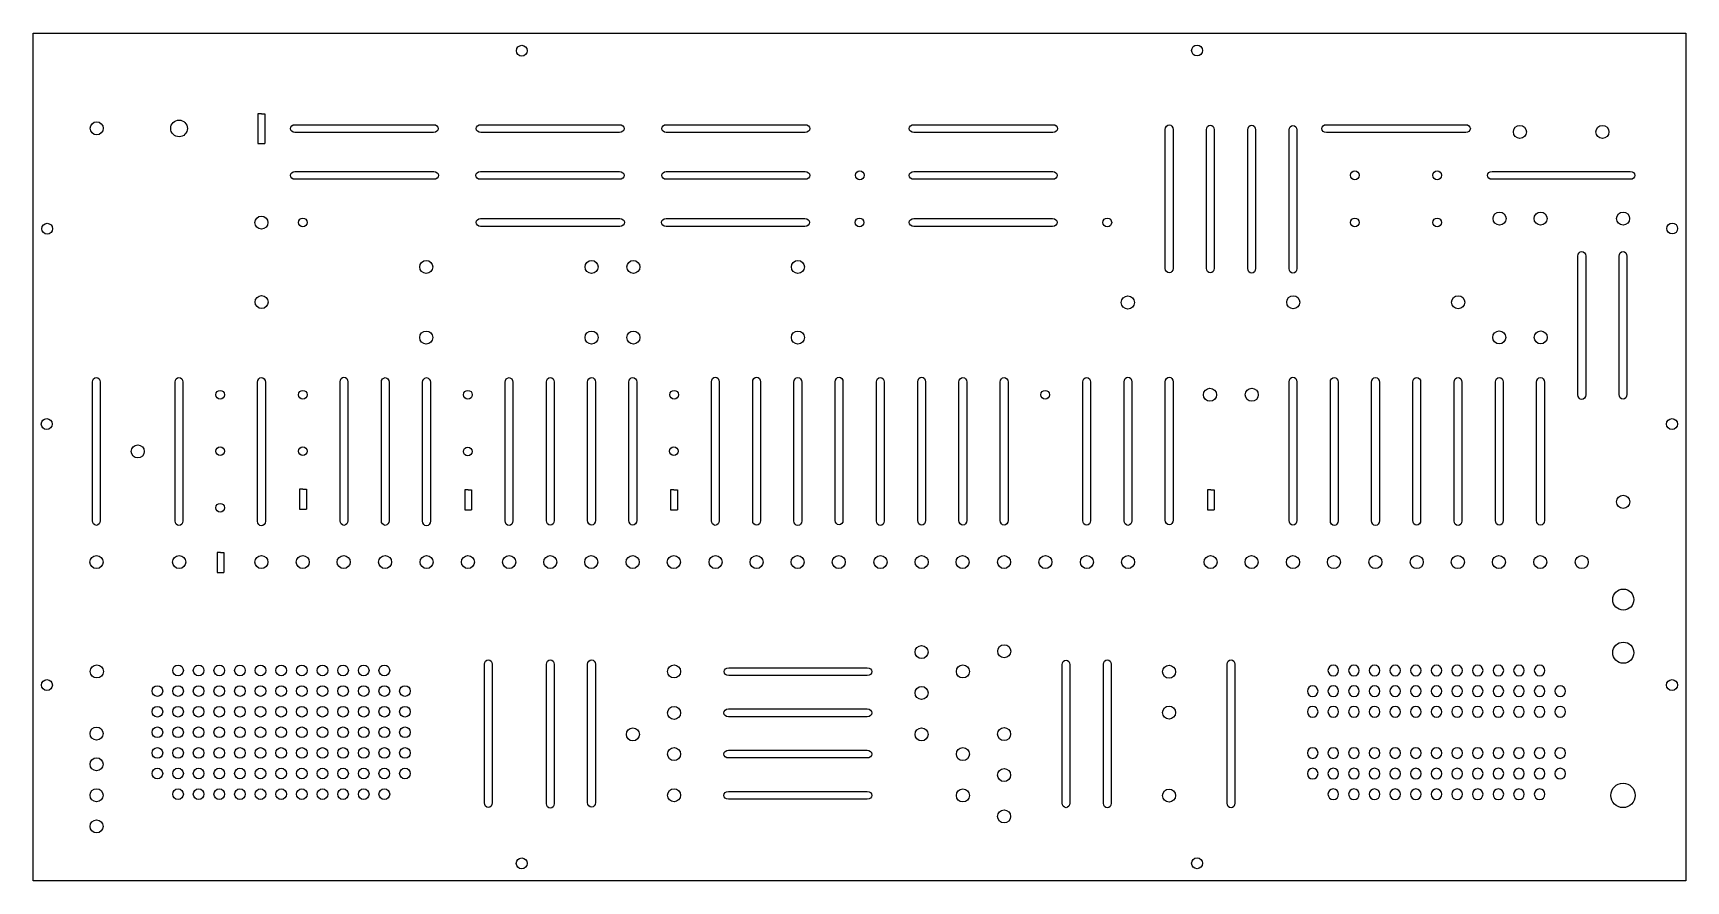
# Model space of a CAD drawing. Header units: millimetres. Extents: x 0 to 760, y 0 to 390.
import ezdxf

# ---------------------------------------------------------------- set-up
doc = ezdxf.new("R2010")
doc.units = ezdxf.units.MM
doc.layers.get('0').update_dxf_attribs({"linetype": 'CONTINUOUS'})

msp = doc.modelspace()

# ---------------------------------------------------------------- linework, layer by layer
at = {"color": 0}
for p, q in [((0, 0), (0, 390.003)), ((0, 390.003), (760.003, 390.003)), ((760.003, 390.003), (760.003, 0)), ((227.219, 381.885), (227.219, 381.885)), ((537.693, 381.974), (537.693, 381.974)), ((32.2585, 346.177), (32.2585, 346.177)), ((120.437, 347.855), (184.146, 347.855)), ((184.146, 344.27), (120.437, 344.27)), ((205.911, 347.855), (269.635, 347.855)), ((269.635, 344.27), (205.911, 344.27)), ((291.168, 347.855), (355.004, 347.855)), ((355.004, 344.27), (291.168, 344.27)), ((405.003, 347.855), (468.948, 347.855)), ((468.948, 344.27), (405.003, 344.27)), ((520.605, 281.769), (520.605, 345.628)), ((524.193, 345.628), (524.193, 281.769)), ((539.556, 281.791), (539.556, 345.543)), ((543.14, 345.543), (543.14, 281.791)), ((558.528, 281.703), (558.528, 345.455)), ((562.116, 345.455), (562.116, 281.703)), ((577.518, 281.676), (577.518, 345.424)), ((581.106, 345.424), (581.106, 281.676)), ((594.681, 347.854), (658.735, 347.854)), ((658.735, 344.268), (594.681, 344.268)), ((686.664, 344.541), (686.664, 344.541)), ((724.606, 344.539), (724.606, 344.539)), ((120.424, 326.309), (184.26, 326.309)), ((184.26, 322.723), (120.424, 322.723)), ((205.683, 326.309), (269.628, 326.309)), ((269.628, 322.723), (205.683, 322.723)), ((291.168, 326.309), (355.004, 326.309)), ((355.004, 322.723), (291.168, 322.723)), ((382.118, 324.558), (382.118, 324.558)), ((404.999, 326.309), (468.835, 326.309)), ((468.835, 322.723), (404.999, 322.723)), ((609.776, 324.557), (609.776, 324.557)), ((647.644, 324.558), (647.644, 324.558)), ((670.839, 326.309), (734.392, 326.309)), ((734.392, 322.723), (670.839, 322.723)), ((205.803, 304.68), (269.809, 304.68)), ((291.051, 304.68), (354.887, 304.68)), ((405.021, 304.68), (468.796, 304.68)), ((677.316, 304.666), (677.316, 304.666)), ((696.186, 304.666), (696.186, 304.666)), ((734.109, 304.666), (734.109, 304.666)), ((8.9986, 300.011), (8.9986, 300.011)), ((108.017, 302.794), (108.017, 302.794)), ((126.002, 302.922), (126.002, 302.922)), ((269.809, 301.094), (205.803, 301.094)), ((354.887, 301.094), (291.051, 301.094)), ((382.002, 302.922), (382.002, 302.922)), ((468.796, 301.094), (405.021, 301.094)), ((495.949, 302.922), (495.949, 302.922)), ((609.776, 302.92), (609.776, 302.92)), ((647.644, 302.922), (647.644, 302.922)), ((756.179, 300.098), (756.179, 300.098)), ((183.799, 282.407), (183.799, 282.407)), ((259.822, 282.407), (259.822, 282.407)), ((279.026, 282.407), (279.026, 282.407)), ((354.697, 282.407), (354.697, 282.407)), ((710.325, 223.603), (710.325, 287.42)), ((713.909, 287.42), (713.909, 223.603)), ((729.301, 223.756), (729.301, 287.379)), ((732.885, 287.379), (732.885, 223.756)), ((108.106, 266.281), (108.106, 266.281)), ((506.448, 266.055), (506.448, 266.055)), ((582.44, 266.182), (582.44, 266.182)), ((658.262, 266.18), (658.262, 266.18)), ((183.799, 249.951), (183.799, 249.951)), ((259.822, 249.951), (259.822, 249.951)), ((279.026, 249.951), (279.026, 249.951)), ((354.697, 249.951), (354.697, 249.951)), ((677.157, 250.035), (677.157, 250.035)), ((696.21, 250.035), (696.21, 250.035)), ((27.3348, 165.693), (27.3348, 229.479)), ((30.9204, 229.479), (30.9204, 165.693)), ((65.2791, 165.607), (65.2791, 229.463)), ((68.8647, 229.463), (68.8647, 165.607)), ((103.222, 165.468), (103.222, 229.387)), ((106.806, 229.387), (106.806, 165.468)), ((141.166, 165.695), (141.166, 229.564)), ((144.75, 229.564), (144.75, 165.695)), ((160.139, 165.69), (160.139, 229.38)), ((163.723, 229.38), (163.723, 165.69)), ((179.109, 165.519), (179.109, 229.374)), ((182.695, 229.374), (182.695, 165.519)), ((217.054, 165.637), (217.054, 229.379)), ((220.639, 229.379), (220.639, 165.637)), ((236.025, 165.725), (236.025, 229.467)), ((239.612, 229.467), (239.612, 165.725)), ((254.998, 165.778), (254.998, 229.482)), ((258.582, 229.482), (258.582, 165.778)), ((273.969, 165.778), (273.969, 229.482)), ((277.556, 229.482), (277.556, 165.778)), ((311.912, 165.695), (311.912, 229.564)), ((315.498, 229.564), (315.498, 165.695)), ((330.885, 165.73), (330.885, 229.566)), ((334.472, 229.566), (334.472, 165.73)), ((349.859, 165.604), (349.859, 229.391)), ((353.445, 229.391), (353.445, 165.604)), ((368.829, 165.866), (368.829, 229.57)), ((372.413, 229.57), (372.413, 165.866)), ((387.802, 165.607), (387.802, 229.476)), ((391.386, 229.476), (391.386, 165.607)), ((406.774, 165.815), (406.774, 229.569)), ((410.358, 229.569), (410.358, 165.815)), ((425.746, 165.778), (425.746, 229.482)), ((429.331, 229.482), (429.331, 165.778)), ((444.715, 165.813), (444.715, 229.483)), ((448.303, 229.483), (448.303, 165.813)), ((482.664, 165.727), (482.664, 229.481)), ((486.248, 229.481), (486.248, 165.727)), ((501.632, 165.695), (501.632, 229.564)), ((505.22, 229.564), (505.22, 165.695)), ((520.605, 165.952), (520.605, 229.573)), ((524.193, 229.573), (524.193, 165.952)), ((577.518, 165.781), (577.518, 229.567)), ((581.106, 229.567), (581.106, 165.781)), ((596.498, 165.642), (596.498, 229.478)), ((600.082, 229.478), (600.082, 165.642)), ((615.467, 165.639), (615.467, 229.392)), ((619.051, 229.392), (619.051, 165.639)), ((634.436, 165.813), (634.436, 229.482)), ((638.023, 229.482), (638.023, 165.813)), ((653.415, 165.604), (653.415, 229.392)), ((656.999, 229.392), (656.999, 165.604)), ((672.384, 165.813), (672.384, 229.483)), ((675.968, 229.483), (675.968, 165.813)), ((691.335, 165.725), (691.335, 229.395)), ((694.923, 229.395), (694.923, 165.725)), ((88.0195, 223.664), (88.0195, 223.664)), ((126.002, 223.664), (126.002, 223.664)), ((201.967, 223.664), (201.967, 223.664)), ((296.747, 223.664), (296.747, 223.664)), ((467.374, 223.664), (467.374, 223.664)), ((544.16, 223.625), (544.16, 223.625)), ((563.365, 223.625), (563.365, 223.625)), ((8.7629, 210.17), (8.7629, 210.17)), ((756.091, 210.141), (756.091, 210.141)), ((88.0195, 197.677), (88.0195, 197.677)), ((126.002, 197.677), (126.002, 197.677)), ((296.63, 197.677), (296.63, 197.677)), ((51.132, 197.578), (51.132, 197.578)), ((201.85, 197.558), (201.85, 197.558)), ((88.0195, 171.688), (88.0195, 171.688)), ((734.138, 174.383), (734.138, 174.383)), ((32.1703, 146.681), (32.1703, 146.681)), ((70.182, 146.681), (70.182, 146.681)), ((108.017, 146.681), (108.017, 146.681)), ((127.01, 146.681), (127.01, 146.681)), ((145.824, 146.681), (145.824, 146.681)), ((164.874, 146.681), (164.874, 146.681)), ((183.975, 146.681), (183.975, 146.681)), ((202.974, 146.681), (202.974, 146.681)), ((221.907, 146.681), (221.907, 146.681)), ((240.838, 146.681), (240.838, 146.681)), ((259.654, 146.681), (259.654, 146.681)), ((278.704, 146.681), (278.704, 146.681)), ((297.635, 146.681), (297.635, 146.681)), ((316.804, 146.681), (316.804, 146.681)), ((335.669, 146.681), (335.669, 146.681)), ((354.552, 146.681), (354.552, 146.681)), ((373.482, 146.681), (373.482, 146.681)), ((392.652, 146.681), (392.652, 146.681)), ((411.582, 146.681), (411.582, 146.681)), ((430.399, 146.681), (430.399, 146.681)), ((449.449, 146.681), (449.449, 146.681)), ((468.499, 146.681), (468.499, 146.681)), ((487.549, 146.681), (487.549, 146.681)), ((506.48, 146.681), (506.48, 146.681)), ((544.456, 146.681), (544.456, 146.681)), ((563.277, 146.681), (563.277, 146.681)), ((582.323, 146.68), (582.323, 146.68)), ((601.14, 146.68), (601.14, 146.68)), ((620.19, 146.68), (620.19, 146.68)), ((639.24, 146.68), (639.24, 146.68)), ((658.107, 146.681), (658.107, 146.681)), ((676.991, 146.681), (676.991, 146.681)), ((696.045, 146.681), (696.045, 146.681)), ((715.088, 146.68), (715.088, 146.68)), ((207.556, 35.935), (207.556, 99.6569)), ((211.143, 99.6569), (211.143, 35.935)), ((236.025, 35.5921), (236.025, 99.5948)), ((239.612, 99.5948), (239.612, 35.5921)), ((254.998, 36.0482), (254.998, 99.6611)), ((258.582, 99.6611), (258.582, 36.0482)), ((411.554, 105.288), (411.554, 105.288)), ((449.538, 105.64), (449.538, 105.64)), ((473.174, 35.8263), (473.174, 99.4269)), ((476.758, 99.4269), (476.758, 35.8263)), ((492.146, 35.7202), (492.146, 99.6516)), ((495.734, 99.6516), (495.734, 35.7202)), ((549.035, 35.8207), (549.035, 99.6541)), ((552.623, 99.6541), (552.623, 35.8207)), ((32.3178, 96.351), (32.3178, 96.351)), ((297.724, 96.351), (297.724, 96.351)), ((319.857, 98.0832), (383.582, 98.0832)), ((383.582, 94.4989), (319.857, 94.4989)), ((430.526, 96.351), (430.526, 96.351)), ((525.332, 96.2339), (525.332, 96.2339)), ((8.8801, 90.1086), (8.8801, 90.1086)), ((411.554, 86.4732), (411.554, 86.4732)), ((756.091, 90.1086), (756.091, 90.1086)), ((297.724, 77.301), (297.724, 77.301)), ((319.742, 79.1132), (383.579, 79.1132)), ((525.332, 77.439), (525.332, 77.439)), ((383.579, 75.529), (319.742, 75.529)), ((32.2199, 67.776), (32.2199, 67.776)), ((278.792, 67.4232), (278.792, 67.4232)), ((411.554, 67.4232), (411.554, 67.4232)), ((449.499, 67.5404), (449.499, 67.5404)), ((32.2199, 53.6649), (32.2199, 53.6649)), ((297.724, 58.3681), (297.724, 58.3681)), ((319.764, 60.143), (383.54, 60.143)), ((383.54, 56.5559), (319.764, 56.5559)), ((430.526, 58.3681), (430.526, 58.3681)), ((449.499, 48.726), (449.499, 48.726)), ((32.2199, 39.4367), (32.2199, 39.4367)), ((297.724, 39.4367), (297.724, 39.4367)), ((319.742, 41.1716), (383.579, 41.1716)), ((430.526, 39.3181), (430.526, 39.3181)), ((525.332, 39.2603), (525.332, 39.2603)), ((383.579, 37.586), (319.742, 37.586)), ((32.2199, 25.1106), (32.2199, 25.1106)), ((449.499, 29.6761), (449.499, 29.6761)), ((227.189, 8.0588), (227.189, 8.0588)), ((537.693, 8.1456), (537.693, 8.1456)), ((760.003, 0), (0, 0))]:
    msp.add_line(p, q, dxfattribs=at)
at = {"linetype": 'ByBlock'}
for p, q in [((105.001, 352.8478), (103.4116, 352.8478)), ((103.4116, 352.8478), (103.4116, 346.0478)), ((105.001, 352.8478), (106.591, 352.8478)), ((106.591, 352.8478), (106.591, 346.0478)), ((103.4116, 346.0478), (103.4116, 339.2478)), ((106.591, 346.0478), (106.591, 339.2478)), ((103.4116, 339.2478), (106.591, 339.2478)), ((124.0656, 180.1807), (122.4756, 180.1807)), ((122.4756, 180.1807), (122.4756, 175.6107)), ((122.4756, 175.6107), (122.4756, 171.0407)), ((124.0656, 180.1807), (125.6556, 180.1807)), ((125.6556, 180.1807), (125.6556, 175.6107)), ((125.6556, 175.6107), (125.6556, 171.0407)), ((200.0796, 179.9153), (198.4896, 179.9153)), ((198.4896, 179.9153), (198.4896, 175.3453)), ((198.4896, 175.3453), (198.4896, 170.7753)), ((200.0796, 179.9153), (201.6696, 179.9153)), ((201.6696, 179.9153), (201.6696, 175.3453)), ((201.6696, 175.3453), (201.6696, 170.7753)), ((294.6659, 179.8357), (293.0759, 179.8357)), ((293.0759, 179.8357), (293.0759, 175.2657)), ((293.0759, 175.2657), (293.0759, 170.6957)), ((294.6659, 179.8357), (296.2559, 179.8357)), ((296.2559, 179.8357), (296.2559, 175.2657)), ((296.2559, 175.2657), (296.2559, 170.6957)), ((541.5455, 179.8623), (539.9555, 179.8623)), ((539.9555, 179.8623), (539.9555, 175.2923)), ((539.9555, 175.2923), (539.9555, 170.7223)), ((541.5455, 179.8623), (543.1355, 179.8623)), ((543.1355, 179.8623), (543.1355, 175.2923)), ((543.1355, 175.2923), (543.1355, 170.7223)), ((122.4756, 171.0407), (125.6556, 171.0407)), ((198.4896, 170.7753), (201.6696, 170.7753)), ((293.0759, 170.6957), (296.2559, 170.6957)), ((539.9555, 170.7223), (543.1355, 170.7223)), ((86.1753, 151.0807), (84.5853, 151.0807)), ((84.5853, 151.0807), (84.5853, 146.5107)), ((84.5853, 146.5107), (84.5853, 141.9407)), ((86.1753, 151.0807), (87.7653, 151.0807)), ((87.7653, 151.0807), (87.7653, 146.5107)), ((87.7653, 146.5107), (87.7653, 141.9407)), ((84.5853, 141.9407), (87.7653, 141.9407))]:
    msp.add_line(p, q, dxfattribs=at)
at = {"color": 7}
for p, q in [((69.1127, 96.8304), (69.1127, 96.8304)), ((78.5992, 96.8304), (78.5992, 96.8304)), ((88.0854, 96.8304), (88.0854, 96.8304)), ((97.572, 96.8304), (97.572, 96.8304)), ((107.057, 96.8304), (107.057, 96.8304)), ((116.542, 96.8304), (116.542, 96.8304)), ((126.028, 96.8304), (126.028, 96.8304)), ((135.515, 96.8304), (135.515, 96.8304)), ((145, 96.8304), (145, 96.8304)), ((154.488, 96.8304), (154.488, 96.8304)), ((163.971, 96.8304), (163.971, 96.8304)), ((595.401, 96.792), (595.401, 96.792)), ((604.89, 96.792), (604.89, 96.792)), ((614.377, 96.792), (614.377, 96.792)), ((623.856, 96.7906), (623.856, 96.7906)), ((633.342, 96.7906), (633.342, 96.7906)), ((642.832, 96.792), (642.832, 96.792)), ((652.321, 96.792), (652.321, 96.792)), ((661.801, 96.7906), (661.801, 96.7906)), ((671.29, 96.792), (671.29, 96.792)), ((680.776, 96.792), (680.776, 96.792)), ((690.259, 96.792), (690.259, 96.792)), ((59.629, 87.3457), (59.629, 87.3457)), ((69.1127, 87.3457), (69.1127, 87.3457)), ((78.5992, 87.3457), (78.5992, 87.3457)), ((88.0854, 87.3457), (88.0854, 87.3457)), ((97.572, 87.3457), (97.572, 87.3457)), ((107.057, 87.3457), (107.057, 87.3457)), ((116.542, 87.3457), (116.542, 87.3457)), ((126.028, 87.3457), (126.028, 87.3457)), ((135.515, 87.3457), (135.515, 87.3457)), ((145, 87.3457), (145, 87.3457)), ((154.488, 87.3457), (154.488, 87.3457)), ((163.971, 87.3457), (163.971, 87.3457)), ((173.457, 87.3457), (173.457, 87.3457)), ((585.922, 87.3054), (585.922, 87.3054)), ((595.401, 87.3054), (595.401, 87.3054)), ((604.89, 87.3054), (604.89, 87.3054)), ((614.377, 87.3054), (614.377, 87.3054)), ((623.856, 87.3054), (623.856, 87.3054)), ((633.342, 87.3054), (633.342, 87.3054)), ((642.832, 87.3054), (642.832, 87.3054)), ((652.321, 87.3054), (652.321, 87.3054)), ((661.801, 87.3054), (661.801, 87.3054)), ((671.29, 87.3054), (671.29, 87.3054)), ((680.776, 87.3054), (680.776, 87.3054)), ((690.259, 87.3054), (690.259, 87.3054)), ((699.745, 87.3054), (699.745, 87.3054)), ((59.629, 77.8577), (59.629, 77.8577)), ((69.1127, 77.8577), (69.1127, 77.8577)), ((78.5992, 77.8577), (78.5992, 77.8577)), ((88.0854, 77.8577), (88.0854, 77.8577)), ((97.572, 77.8577), (97.572, 77.8577)), ((107.057, 77.8577), (107.057, 77.8577)), ((116.542, 77.8577), (116.542, 77.8577)), ((126.028, 77.8577), (126.028, 77.8577)), ((135.515, 77.8577), (135.515, 77.8577)), ((145, 77.8577), (145, 77.8577)), ((154.488, 77.8577), (154.488, 77.8577)), ((163.971, 77.8577), (163.971, 77.8577)), ((173.457, 77.8577), (173.457, 77.8577)), ((585.922, 77.8192), (585.922, 77.8192)), ((595.401, 77.8207), (595.401, 77.8207)), ((604.89, 77.8192), (604.89, 77.8192)), ((614.377, 77.8192), (614.377, 77.8192)), ((623.856, 77.8192), (623.856, 77.8192)), ((633.342, 77.8192), (633.342, 77.8192)), ((642.832, 77.8192), (642.832, 77.8192)), ((652.321, 77.8192), (652.321, 77.8192)), ((661.801, 77.8192), (661.801, 77.8192)), ((671.29, 77.8207), (671.29, 77.8207)), ((680.776, 77.8207), (680.776, 77.8207)), ((690.259, 77.8192), (690.259, 77.8192)), ((699.745, 77.8207), (699.745, 77.8207)), ((59.629, 68.3729), (59.629, 68.3729)), ((69.1127, 68.3729), (69.1127, 68.3729)), ((78.5992, 68.3729), (78.5992, 68.3729)), ((88.0854, 68.3729), (88.0854, 68.3729)), ((97.572, 68.3729), (97.572, 68.3729)), ((107.057, 68.3729), (107.057, 68.3729)), ((116.542, 68.3729), (116.542, 68.3729)), ((126.028, 68.3729), (126.028, 68.3729)), ((135.515, 68.3729), (135.515, 68.3729)), ((145, 68.3729), (145, 68.3729)), ((154.488, 68.3729), (154.488, 68.3729)), ((163.971, 68.3729), (163.971, 68.3729)), ((173.457, 68.3729), (173.457, 68.3729)), ((59.629, 58.8878), (59.629, 58.8878)), ((69.1127, 58.8878), (69.1127, 58.8878)), ((78.5992, 58.8878), (78.5992, 58.8878)), ((88.0854, 58.8878), (88.0854, 58.8878)), ((97.572, 58.8878), (97.572, 58.8878)), ((107.057, 58.8878), (107.057, 58.8878)), ((116.542, 58.8878), (116.542, 58.8878)), ((126.028, 58.8878), (126.028, 58.8878)), ((135.515, 58.8878), (135.515, 58.8878)), ((145, 58.8878), (145, 58.8878)), ((154.488, 58.8878), (154.488, 58.8878)), ((163.971, 58.8878), (163.971, 58.8878)), ((173.457, 58.8878), (173.457, 58.8878)), ((585.922, 58.849), (585.922, 58.849)), ((595.401, 58.849), (595.401, 58.849)), ((604.89, 58.849), (604.89, 58.849)), ((614.377, 58.849), (614.377, 58.849)), ((623.856, 58.849), (623.856, 58.849)), ((633.342, 58.849), (633.342, 58.849)), ((642.832, 58.849), (642.832, 58.849)), ((652.321, 58.849), (652.321, 58.849)), ((661.801, 58.849), (661.801, 58.849)), ((671.29, 58.849), (671.29, 58.849)), ((680.776, 58.849), (680.776, 58.849)), ((690.259, 58.849), (690.259, 58.849)), ((699.745, 58.849), (699.745, 58.849)), ((59.629, 49.4012), (59.629, 49.4012)), ((69.1127, 49.4012), (69.1127, 49.4012)), ((78.5992, 49.4012), (78.5992, 49.4012)), ((88.0854, 49.4012), (88.0854, 49.4012)), ((97.572, 49.4012), (97.572, 49.4012)), ((107.057, 49.4012), (107.057, 49.4012)), ((116.542, 49.4012), (116.542, 49.4012)), ((126.028, 49.4012), (126.028, 49.4012)), ((135.515, 49.4012), (135.515, 49.4012)), ((145, 49.4012), (145, 49.4012)), ((154.488, 49.4012), (154.488, 49.4012)), ((163.97, 49.4012), (163.97, 49.4012)), ((173.457, 49.4012), (173.457, 49.4012)), ((585.922, 49.3628), (585.922, 49.3628)), ((595.408, 49.3628), (595.408, 49.3628)), ((604.89, 49.3628), (604.89, 49.3628)), ((614.377, 49.3628), (614.377, 49.3628)), ((623.856, 49.3628), (623.856, 49.3628)), ((633.342, 49.3628), (633.342, 49.3628)), ((642.832, 49.3628), (642.832, 49.3628)), ((652.321, 49.3628), (652.321, 49.3628)), ((661.801, 49.3628), (661.801, 49.3628)), ((671.29, 49.3628), (671.29, 49.3628)), ((680.776, 49.3628), (680.776, 49.3628)), ((690.259, 49.3628), (690.259, 49.3628)), ((699.745, 49.3628), (699.745, 49.3628)), ((69.1127, 39.9175), (69.1127, 39.9175)), ((78.5992, 39.9175), (78.5992, 39.9175)), ((88.0854, 39.9175), (88.0854, 39.9175)), ((97.572, 39.9175), (97.572, 39.9175)), ((107.057, 39.9175), (107.057, 39.9175)), ((116.542, 39.9175), (116.542, 39.9175)), ((126.028, 39.9175), (126.028, 39.9175)), ((135.515, 39.9175), (135.515, 39.9175)), ((145, 39.9175), (145, 39.9175)), ((154.488, 39.9175), (154.488, 39.9175)), ((163.971, 39.9175), (163.971, 39.9175)), ((595.401, 39.8791), (595.401, 39.8791)), ((604.89, 39.8791), (604.89, 39.8791)), ((614.377, 39.8791), (614.377, 39.8791)), ((623.856, 39.8791), (623.856, 39.8791)), ((633.342, 39.8791), (633.342, 39.8791)), ((642.832, 39.8791), (642.832, 39.8791)), ((652.321, 39.8791), (652.321, 39.8791)), ((661.801, 39.8791), (661.801, 39.8791)), ((671.29, 39.8791), (671.29, 39.8791)), ((680.776, 39.8791), (680.776, 39.8791)), ((690.259, 39.8791), (690.259, 39.8791))]:
    msp.add_line(p, q, dxfattribs=at)
at = {"linetype": 'ByBlock'}
for centre, radius in [((67.1232, 346.1444), 3.85), ((731.1792, 129.4215), 4.85), ((731.1792, 105), 4.85), ((731.078, 39.3434), 5.6)]:
    msp.add_circle(centre, radius, dxfattribs=at)
at = {"color": 0}
for points in [[(222.22, 381.885), (222.22, 383.268), (223.339, 384.387), (224.719, 384.387)], [(224.719, 379.388), (223.339, 379.388), (222.22, 380.506), (222.22, 381.885)], [(224.719, 384.387), (226.1, 384.387), (227.219, 383.268), (227.219, 381.885)], [(227.219, 381.885), (227.219, 380.506), (226.1, 379.388), (224.719, 379.388)], [(532.694, 381.974), (532.694, 383.353), (533.813, 384.471), (535.196, 384.471)], [(535.196, 379.472), (533.813, 379.472), (532.694, 380.591), (532.694, 381.974)], [(535.196, 384.471), (536.575, 384.471), (537.693, 383.353), (537.693, 381.974)], [(537.693, 381.974), (537.693, 380.591), (536.575, 379.472), (535.196, 379.472)], [(26.2585, 346.177), (26.2585, 347.833), (27.6021, 349.177), (29.2585, 349.177)], [(29.2585, 343.177), (27.6021, 343.177), (26.2585, 344.521), (26.2585, 346.177)], [(29.2585, 349.177), (30.9163, 349.177), (32.2585, 347.833), (32.2585, 346.177)], [(32.2585, 346.177), (32.2585, 344.521), (30.9163, 343.177), (29.2585, 343.177)], [(118.314, 346.063), (118.314, 347.053), (119.262, 347.855), (120.437, 347.855)], [(120.437, 344.27), (119.262, 344.27), (118.314, 345.075), (118.314, 346.063)], [(184.146, 347.855), (185.317, 347.855), (186.267, 347.053), (186.267, 346.063)], [(186.267, 346.063), (186.267, 345.075), (185.317, 344.271), (184.146, 344.27)], [(203.788, 346.063), (203.788, 347.053), (204.739, 347.855), (205.911, 347.855)], [(205.911, 344.27), (204.739, 344.27), (203.788, 345.075), (203.788, 346.063)], [(269.635, 347.855), (270.808, 347.855), (271.756, 347.053), (271.756, 346.063)], [(271.756, 346.063), (271.756, 345.075), (270.808, 344.271), (269.635, 344.27)], [(289.042, 346.063), (289.042, 347.053), (289.991, 347.855), (291.168, 347.855)], [(291.168, 344.27), (289.991, 344.27), (289.042, 345.075), (289.042, 346.063)], [(355.004, 347.855), (356.179, 347.855), (357.128, 347.053), (357.128, 346.063)], [(357.128, 346.063), (357.128, 345.075), (356.179, 344.271), (355.004, 344.27)], [(402.872, 346.063), (402.872, 347.053), (403.825, 347.855), (405.003, 347.855)], [(405.003, 344.27), (403.825, 344.27), (402.872, 345.075), (402.872, 346.063)], [(468.948, 347.855), (470.126, 347.855), (471.075, 347.053), (471.075, 346.063)], [(471.075, 346.063), (471.075, 345.075), (470.126, 344.271), (468.948, 344.27)], [(520.605, 345.628), (520.605, 346.803), (521.409, 347.755), (522.397, 347.755)], [(522.397, 347.755), (523.388, 347.755), (524.193, 346.803), (524.193, 345.628)], [(539.556, 345.543), (539.556, 346.716), (540.36, 347.667), (541.348, 347.667)], [(541.348, 347.667), (542.339, 347.667), (543.14, 346.716), (543.14, 345.543)], [(558.528, 345.455), (558.528, 346.627), (559.333, 347.579), (560.32, 347.579)], [(560.32, 347.579), (561.312, 347.579), (562.116, 346.627), (562.116, 345.455)], [(577.518, 345.424), (577.518, 346.597), (578.323, 347.548), (579.311, 347.548)], [(579.311, 347.548), (580.305, 347.548), (581.106, 346.597), (581.106, 345.424)], [(592.547, 346.061), (592.547, 347.052), (593.499, 347.854), (594.681, 347.854)], [(594.681, 344.268), (593.499, 344.268), (592.547, 345.073), (592.547, 346.061)], [(658.735, 347.854), (659.91, 347.854), (660.869, 347.052), (660.869, 346.061)], [(660.869, 346.061), (660.869, 345.073), (659.91, 344.27), (658.735, 344.268)], [(680.667, 344.541), (680.667, 346.198), (682.008, 347.541), (683.666, 347.541)], [(683.666, 341.541), (682.008, 341.541), (680.667, 342.885), (680.667, 344.541)], [(683.666, 347.541), (685.32, 347.541), (686.664, 346.198), (686.664, 344.541)], [(686.664, 344.541), (686.664, 342.885), (685.32, 341.541), (683.666, 341.541)], [(718.601, 344.539), (718.601, 346.196), (719.945, 347.54), (721.603, 347.54)], [(721.603, 341.54), (719.945, 341.54), (718.601, 342.882), (718.601, 344.539)], [(721.603, 347.54), (723.261, 347.54), (724.606, 346.196), (724.606, 344.539)], [(724.606, 344.539), (724.606, 342.882), (723.261, 341.54), (721.603, 341.54)], [(118.298, 324.514), (118.298, 325.504), (119.248, 326.309), (120.424, 326.309)], [(120.424, 322.723), (119.248, 322.723), (118.298, 323.525), (118.298, 324.514)], [(184.26, 326.309), (185.433, 326.309), (186.384, 325.505), (186.384, 324.514)], [(186.384, 324.514), (186.384, 323.525), (185.433, 322.723), (184.26, 322.723)], [(203.553, 324.514), (203.553, 325.504), (204.506, 326.309), (205.683, 326.309)], [(205.683, 322.723), (204.506, 322.723), (203.553, 323.525), (203.553, 324.514)], [(269.628, 326.309), (270.805, 326.309), (271.756, 325.505), (271.756, 324.514)], [(271.756, 324.514), (271.756, 323.525), (270.805, 322.723), (269.628, 322.723)], [(289.042, 324.514), (289.042, 325.504), (289.991, 326.309), (291.168, 326.309)], [(291.168, 322.723), (289.991, 322.723), (289.042, 323.525), (289.042, 324.514)], [(355.004, 326.309), (356.179, 326.309), (357.128, 325.505), (357.128, 324.514)], [(357.128, 324.514), (357.128, 323.525), (356.179, 322.723), (355.004, 322.723)], [(378.118, 324.558), (378.118, 325.664), (379.014, 326.559), (380.118, 326.559)], [(380.118, 322.559), (379.014, 322.559), (378.118, 323.455), (378.118, 324.558)], [(380.118, 326.559), (381.222, 326.559), (382.118, 325.664), (382.118, 324.558)], [(382.118, 324.558), (382.118, 323.455), (381.222, 322.559), (380.118, 322.559)], [(402.872, 324.514), (402.872, 325.504), (403.825, 326.309), (404.999, 326.309)], [(404.999, 322.723), (403.825, 322.723), (402.872, 323.525), (402.872, 324.514)], [(468.835, 326.309), (470.009, 326.309), (470.958, 325.505), (470.958, 324.514)], [(470.958, 324.514), (470.958, 323.525), (470.009, 322.723), (468.835, 322.723)], [(605.776, 324.557), (605.776, 325.662), (606.672, 326.558), (607.776, 326.558)], [(607.776, 322.557), (606.672, 322.557), (605.776, 323.453), (605.776, 324.557)], [(607.776, 326.558), (608.88, 326.558), (609.776, 325.662), (609.776, 324.557)], [(609.776, 324.557), (609.776, 323.453), (608.88, 322.557), (607.776, 322.557)], [(643.643, 324.558), (643.643, 325.664), (644.539, 326.558), (645.643, 326.558)], [(645.643, 322.559), (644.539, 322.559), (643.643, 323.453), (643.643, 324.558)], [(645.643, 326.558), (646.748, 326.558), (647.644, 325.664), (647.644, 324.558)], [(647.644, 324.558), (647.644, 323.453), (646.748, 322.559), (645.643, 322.559)], [(668.722, 324.516), (668.722, 325.505), (669.671, 326.309), (670.839, 326.309)], [(670.839, 322.723), (669.671, 322.723), (668.722, 323.526), (668.722, 324.516)], [(734.392, 326.309), (735.563, 326.309), (736.508, 325.506), (736.508, 324.516)], [(736.508, 324.516), (736.508, 323.526), (735.563, 322.723), (734.392, 322.723)], [(102.018, 302.794), (102.018, 304.45), (103.361, 305.793), (105.018, 305.793)], [(105.018, 305.793), (106.675, 305.793), (108.017, 304.45), (108.017, 302.794)], [(122.002, 302.922), (122.002, 304.027), (122.898, 304.921), (124.003, 304.921)], [(124.003, 304.921), (125.107, 304.921), (126.002, 304.027), (126.002, 302.922)], [(203.67, 302.887), (203.67, 303.877), (204.625, 304.68), (205.803, 304.68)], [(269.809, 304.68), (270.986, 304.68), (271.939, 303.878), (271.939, 302.887)], [(288.925, 302.887), (288.925, 303.877), (289.874, 304.68), (291.051, 304.68)], [(354.887, 304.68), (356.062, 304.68), (357.011, 303.878), (357.011, 302.887)], [(378.001, 302.922), (378.001, 304.027), (378.897, 304.921), (380.002, 304.921)], [(380.002, 304.921), (381.106, 304.921), (382.002, 304.027), (382.002, 302.922)], [(402.897, 302.887), (402.897, 303.877), (403.849, 304.68), (405.021, 304.68)], [(468.796, 304.68), (469.967, 304.68), (470.916, 303.878), (470.916, 302.887)], [(491.949, 302.922), (491.949, 304.027), (492.845, 304.921), (493.949, 304.921)], [(493.949, 304.921), (495.053, 304.921), (495.949, 304.027), (495.949, 302.922)], [(605.776, 302.92), (605.776, 304.026), (606.672, 304.921), (607.776, 304.921)], [(607.776, 304.921), (608.88, 304.921), (609.776, 304.026), (609.776, 302.92)], [(643.643, 302.922), (643.643, 304.026), (644.539, 304.921), (645.643, 304.921)], [(645.643, 304.921), (646.748, 304.921), (647.644, 304.026), (647.644, 302.922)], [(671.315, 304.666), (671.315, 306.324), (672.655, 307.666), (674.314, 307.666)], [(674.314, 301.666), (672.655, 301.666), (671.315, 303.01), (671.315, 304.666)], [(674.314, 307.666), (675.972, 307.666), (677.316, 306.324), (677.316, 304.666)], [(677.316, 304.666), (677.316, 303.01), (675.972, 301.666), (674.314, 301.666)], [(690.185, 304.666), (690.185, 306.323), (691.533, 307.666), (693.187, 307.666)], [(693.187, 301.666), (691.533, 301.666), (690.185, 303.01), (690.185, 304.666)], [(693.187, 307.666), (694.845, 307.666), (696.186, 306.323), (696.186, 304.666)], [(696.186, 304.666), (696.186, 303.01), (694.845, 301.666), (693.187, 301.666)], [(728.109, 304.666), (728.109, 306.323), (729.453, 307.666), (731.111, 307.666)], [(731.111, 301.666), (729.453, 301.666), (728.109, 303.009), (728.109, 304.666)], [(731.111, 307.666), (732.769, 307.666), (734.109, 306.323), (734.109, 304.666)], [(734.109, 304.666), (734.109, 303.009), (732.769, 301.666), (731.111, 301.666)], [(3.999, 300.011), (3.999, 301.392), (5.118, 302.511), (6.4988, 302.511)], [(6.4988, 297.512), (5.118, 297.512), (3.999, 298.631), (3.999, 300.011)], [(6.4988, 302.511), (7.8796, 302.511), (8.9986, 301.392), (8.9986, 300.011)], [(8.9986, 300.011), (8.9986, 298.631), (7.8796, 297.512), (6.4988, 297.512)], [(105.018, 299.794), (103.361, 299.794), (102.018, 301.136), (102.018, 302.794)], [(108.017, 302.794), (108.017, 301.136), (106.675, 299.794), (105.018, 299.794)], [(124.003, 300.922), (122.898, 300.922), (122.002, 301.818), (122.002, 302.922)], [(126.002, 302.922), (126.002, 301.818), (125.107, 300.922), (124.003, 300.922)], [(205.803, 301.094), (204.625, 301.094), (203.67, 301.897), (203.67, 302.887)], [(271.939, 302.887), (271.939, 301.897), (270.986, 301.094), (269.809, 301.094)], [(291.051, 301.094), (289.874, 301.094), (288.925, 301.897), (288.925, 302.887)], [(357.011, 302.887), (357.011, 301.897), (356.062, 301.094), (354.887, 301.094)], [(380.002, 300.922), (378.897, 300.922), (378.001, 301.818), (378.001, 302.922)], [(382.002, 302.922), (382.002, 301.818), (381.106, 300.922), (380.002, 300.922)], [(405.021, 301.094), (403.849, 301.094), (402.897, 301.897), (402.897, 302.887)], [(470.916, 302.887), (470.916, 301.897), (469.967, 301.094), (468.796, 301.094)], [(493.949, 300.922), (492.845, 300.922), (491.949, 301.818), (491.949, 302.922)], [(495.949, 302.922), (495.949, 301.818), (495.053, 300.922), (493.949, 300.922)], [(607.776, 300.921), (606.672, 300.921), (605.776, 301.817), (605.776, 302.92)], [(609.776, 302.92), (609.776, 301.817), (608.88, 300.921), (607.776, 300.921)], [(645.643, 300.922), (644.539, 300.922), (643.643, 301.817), (643.643, 302.922)], [(647.644, 302.922), (647.644, 301.817), (646.748, 300.922), (645.643, 300.922)], [(751.177, 300.098), (751.177, 301.479), (752.299, 302.598), (753.678, 302.598)], [(753.678, 297.598), (752.299, 297.598), (751.177, 298.717), (751.177, 300.098)], [(753.678, 302.598), (755.061, 302.598), (756.179, 301.479), (756.179, 300.098)], [(756.179, 300.098), (756.179, 298.717), (755.061, 297.598), (753.678, 297.598)], [(710.325, 287.42), (710.325, 288.595), (711.126, 289.545), (712.117, 289.545)], [(712.117, 289.545), (713.109, 289.545), (713.909, 288.595), (713.909, 287.42)], [(729.301, 287.379), (729.301, 288.551), (730.102, 289.498), (731.09, 289.498)], [(731.09, 289.498), (732.081, 289.498), (732.885, 288.551), (732.885, 287.379)], [(177.799, 282.407), (177.799, 284.065), (179.142, 285.407), (180.799, 285.407)], [(180.799, 279.407), (179.142, 279.407), (177.799, 280.75), (177.799, 282.407)], [(180.799, 285.407), (182.455, 285.407), (183.799, 284.065), (183.799, 282.407)], [(183.799, 282.407), (183.799, 280.75), (182.455, 279.407), (180.799, 279.407)], [(253.822, 282.407), (253.822, 284.065), (255.166, 285.407), (256.822, 285.407)], [(256.822, 279.407), (255.166, 279.407), (253.822, 280.75), (253.822, 282.407)], [(256.822, 285.407), (258.479, 285.407), (259.822, 284.065), (259.822, 282.407)], [(259.822, 282.407), (259.822, 280.75), (258.479, 279.407), (256.822, 279.407)], [(273.027, 282.407), (273.027, 284.065), (274.37, 285.407), (276.027, 285.407)], [(276.027, 279.407), (274.37, 279.407), (273.027, 280.75), (273.027, 282.407)], [(276.027, 285.407), (277.684, 285.407), (279.026, 284.065), (279.026, 282.407)], [(279.026, 282.407), (279.026, 280.75), (277.684, 279.407), (276.027, 279.407)], [(348.698, 282.407), (348.698, 284.065), (350.041, 285.407), (351.698, 285.407)], [(351.698, 279.407), (350.041, 279.407), (348.698, 280.75), (348.698, 282.407)], [(351.698, 285.407), (353.356, 285.407), (354.697, 284.065), (354.697, 282.407)], [(354.697, 282.407), (354.697, 280.75), (353.356, 279.407), (351.698, 279.407)], [(522.397, 279.643), (521.409, 279.643), (520.605, 280.595), (520.605, 281.769)], [(524.193, 281.769), (524.193, 280.595), (523.388, 279.643), (522.397, 279.643)], [(541.348, 279.669), (540.36, 279.669), (539.556, 280.618), (539.556, 281.791)], [(543.14, 281.791), (543.14, 280.618), (542.339, 279.669), (541.348, 279.669)], [(560.32, 279.581), (559.333, 279.581), (558.528, 280.53), (558.528, 281.703)], [(562.116, 281.703), (562.116, 280.53), (561.312, 279.581), (560.32, 279.581)], [(579.311, 279.553), (578.323, 279.553), (577.518, 280.504), (577.518, 281.676)], [(581.106, 281.676), (581.106, 280.504), (580.305, 279.553), (579.311, 279.553)], [(102.106, 266.281), (102.106, 267.938), (103.449, 269.281), (105.106, 269.281)], [(105.106, 263.281), (103.449, 263.281), (102.106, 264.623), (102.106, 266.281)], [(105.106, 269.281), (106.764, 269.281), (108.106, 267.938), (108.106, 266.281)], [(108.106, 266.281), (108.106, 264.623), (106.764, 263.281), (105.106, 263.281)], [(500.387, 266.055), (500.387, 267.728), (501.745, 269.085), (503.417, 269.085)], [(503.417, 263.028), (501.745, 263.028), (500.387, 264.382), (500.387, 266.055)], [(503.417, 269.085), (505.093, 269.085), (506.448, 267.728), (506.448, 266.055)], [(506.448, 266.055), (506.448, 264.382), (505.093, 263.028), (503.417, 263.028)], [(576.439, 266.182), (576.439, 267.839), (577.783, 269.182), (579.438, 269.182)], [(579.438, 263.182), (577.783, 263.182), (576.439, 264.525), (576.439, 266.182)], [(579.438, 269.182), (581.096, 269.182), (582.44, 267.839), (582.44, 266.182)], [(582.44, 266.182), (582.44, 264.525), (581.096, 263.182), (579.438, 263.182)], [(652.261, 266.18), (652.261, 267.838), (653.605, 269.18), (655.264, 269.18)], [(655.264, 263.182), (653.605, 263.182), (652.261, 264.524), (652.261, 266.18)], [(655.264, 269.18), (656.922, 269.18), (658.262, 267.838), (658.262, 266.18)], [(658.262, 266.18), (658.262, 264.524), (656.922, 263.182), (655.264, 263.182)], [(177.799, 249.951), (177.799, 251.609), (179.142, 252.951), (180.799, 252.951)], [(180.799, 252.951), (182.455, 252.951), (183.799, 251.609), (183.799, 249.951)], [(253.822, 249.951), (253.822, 251.609), (255.166, 252.951), (256.822, 252.951)], [(256.822, 252.951), (258.479, 252.951), (259.822, 251.609), (259.822, 249.951)], [(273.027, 249.951), (273.027, 251.609), (274.37, 252.951), (276.027, 252.951)], [(276.027, 252.951), (277.684, 252.951), (279.026, 251.609), (279.026, 249.951)], [(348.698, 249.951), (348.698, 251.609), (350.041, 252.951), (351.698, 252.951)], [(351.698, 252.951), (353.356, 252.951), (354.697, 251.609), (354.697, 249.951)], [(671.16, 250.035), (671.16, 251.692), (672.5, 253.036), (674.158, 253.036)], [(674.158, 253.036), (675.816, 253.036), (677.157, 251.692), (677.157, 250.035)], [(690.21, 250.035), (690.21, 251.692), (691.554, 253.036), (693.212, 253.036)], [(693.212, 253.036), (694.866, 253.036), (696.21, 251.692), (696.21, 250.035)], [(180.799, 246.952), (179.142, 246.952), (177.799, 248.295), (177.799, 249.951)], [(183.799, 249.951), (183.799, 248.295), (182.455, 246.952), (180.799, 246.952)], [(256.822, 246.952), (255.166, 246.952), (253.822, 248.295), (253.822, 249.951)], [(259.822, 249.951), (259.822, 248.295), (258.479, 246.952), (256.822, 246.952)], [(276.027, 246.952), (274.37, 246.952), (273.027, 248.295), (273.027, 249.951)], [(279.026, 249.951), (279.026, 248.295), (277.684, 246.952), (276.027, 246.952)], [(351.698, 246.952), (350.041, 246.952), (348.698, 248.295), (348.698, 249.951)], [(354.697, 249.951), (354.697, 248.295), (353.356, 246.952), (351.698, 246.952)], [(674.158, 247.035), (672.5, 247.035), (671.16, 248.379), (671.16, 250.035)], [(677.157, 250.035), (677.157, 248.379), (675.816, 247.035), (674.158, 247.035)], [(693.212, 247.035), (691.554, 247.035), (690.21, 248.379), (690.21, 250.035)], [(696.21, 250.035), (696.21, 248.379), (694.866, 247.035), (693.212, 247.035)], [(27.3348, 229.479), (27.3348, 230.651), (28.1368, 231.603), (29.1276, 231.603)], [(29.1276, 231.603), (30.1184, 231.603), (30.9204, 230.651), (30.9204, 229.479)], [(65.2791, 229.463), (65.2791, 230.637), (66.0809, 231.589), (67.0705, 231.589)], [(67.0705, 231.589), (68.0628, 231.589), (68.8647, 230.637), (68.8647, 229.463)], [(103.222, 229.387), (103.222, 230.561), (104.025, 231.515), (105.015, 231.515)], [(105.015, 231.515), (106.005, 231.515), (106.806, 230.561), (106.806, 229.387)], [(141.166, 229.564), (141.166, 230.739), (141.97, 231.691), (142.958, 231.691)], [(142.958, 231.691), (143.949, 231.691), (144.75, 230.739), (144.75, 229.564)], [(160.139, 229.38), (160.139, 230.55), (160.941, 231.501), (161.931, 231.501)], [(161.931, 231.501), (162.92, 231.501), (163.723, 230.55), (163.723, 229.38)], [(179.109, 229.374), (179.109, 230.548), (179.912, 231.501), (180.902, 231.501)], [(180.902, 231.501), (181.893, 231.501), (182.695, 230.548), (182.695, 229.374)], [(217.054, 229.379), (217.054, 230.55), (217.857, 231.501), (218.845, 231.501)], [(218.845, 231.501), (219.836, 231.501), (220.639, 230.55), (220.639, 229.379)], [(236.025, 229.467), (236.025, 230.638), (236.827, 231.589), (237.818, 231.589)], [(237.818, 231.589), (238.809, 231.589), (239.612, 230.638), (239.612, 229.467)], [(254.998, 229.482), (254.998, 230.652), (255.8, 231.603), (256.79, 231.603)], [(256.79, 231.603), (257.779, 231.603), (258.582, 230.652), (258.582, 229.482)], [(273.969, 229.482), (273.969, 230.652), (274.771, 231.603), (275.761, 231.603)], [(275.761, 231.603), (276.753, 231.603), (277.556, 230.652), (277.556, 229.482)], [(311.912, 229.564), (311.912, 230.739), (312.717, 231.691), (313.706, 231.691)], [(313.706, 231.691), (314.696, 231.691), (315.498, 230.739), (315.498, 229.564)], [(330.885, 229.566), (330.885, 230.739), (331.688, 231.691), (332.678, 231.691)], [(332.678, 231.691), (333.669, 231.691), (334.472, 230.739), (334.472, 229.566)], [(349.859, 229.391), (349.859, 230.562), (350.66, 231.515), (351.649, 231.515)], [(351.649, 231.515), (352.64, 231.515), (353.445, 230.562), (353.445, 229.391)], [(368.829, 229.57), (368.829, 230.74), (369.634, 231.691), (370.621, 231.691)], [(370.621, 231.691), (371.613, 231.691), (372.413, 230.74), (372.413, 229.57)], [(387.802, 229.476), (387.802, 230.651), (388.602, 231.603), (389.594, 231.603)], [(389.594, 231.603), (390.585, 231.603), (391.386, 230.651), (391.386, 229.476)], [(406.774, 229.569), (406.774, 230.74), (407.578, 231.691), (408.566, 231.691)], [(408.566, 231.691), (409.557, 231.691), (410.358, 230.74), (410.358, 229.569)], [(425.746, 229.482), (425.746, 230.652), (426.547, 231.603), (427.538, 231.603)], [(427.538, 231.603), (428.53, 231.603), (429.331, 230.652), (429.331, 229.482)], [(444.715, 229.483), (444.715, 230.653), (445.52, 231.603), (446.511, 231.603)], [(446.511, 231.603), (447.502, 231.603), (448.303, 230.653), (448.303, 229.483)], [(482.664, 229.481), (482.664, 230.652), (483.464, 231.603), (484.456, 231.603)], [(484.456, 231.603), (485.443, 231.603), (486.248, 230.652), (486.248, 229.481)], [(501.632, 229.564), (501.632, 230.739), (502.437, 231.691), (503.428, 231.691)], [(503.428, 231.691), (504.416, 231.691), (505.22, 230.739), (505.22, 229.564)], [(520.605, 229.573), (520.605, 230.741), (521.409, 231.691), (522.397, 231.691)], [(522.397, 231.691), (523.388, 231.691), (524.193, 230.741), (524.193, 229.573)], [(577.518, 229.567), (577.518, 230.739), (578.323, 231.691), (579.311, 231.691)], [(579.311, 231.691), (580.305, 231.691), (581.106, 230.739), (581.106, 229.567)], [(596.498, 229.478), (596.498, 230.651), (597.299, 231.604), (598.29, 231.604)], [(598.29, 231.604), (599.281, 231.604), (600.082, 230.651), (600.082, 229.478)], [(615.467, 229.392), (615.467, 230.564), (616.268, 231.515), (617.259, 231.515)], [(617.259, 231.515), (618.247, 231.515), (619.051, 230.564), (619.051, 229.392)], [(634.436, 229.482), (634.436, 230.652), (635.24, 231.601), (636.224, 231.601)], [(636.224, 231.601), (637.219, 231.601), (638.023, 230.652), (638.023, 229.482)], [(653.415, 229.392), (653.415, 230.564), (654.216, 231.516), (655.204, 231.516)], [(655.204, 231.516), (656.195, 231.516), (656.999, 230.564), (656.999, 229.392)], [(672.384, 229.483), (672.384, 230.653), (673.185, 231.603), (674.176, 231.603)], [(674.176, 231.603), (675.164, 231.603), (675.968, 230.653), (675.968, 229.483)], [(691.335, 229.395), (691.335, 230.565), (692.136, 231.516), (693.131, 231.516)], [(693.131, 231.516), (694.115, 231.516), (694.923, 230.565), (694.923, 229.395)], [(84.0204, 223.664), (84.0204, 224.769), (84.9147, 225.665), (86.0199, 225.665)], [(86.0199, 221.664), (84.9147, 221.664), (84.0204, 222.56), (84.0204, 223.664)], [(86.0199, 225.665), (87.1252, 225.665), (88.0195, 224.769), (88.0195, 223.664)], [(88.0195, 223.664), (88.0195, 222.56), (87.1252, 221.664), (86.0199, 221.664)], [(122.002, 223.664), (122.002, 224.769), (122.898, 225.665), (124.003, 225.665)], [(124.003, 221.664), (122.898, 221.664), (122.002, 222.56), (122.002, 223.664)], [(124.003, 225.665), (125.107, 225.665), (126.002, 224.769), (126.002, 223.664)], [(126.002, 223.664), (126.002, 222.56), (125.107, 221.664), (124.003, 221.664)], [(197.968, 223.664), (197.968, 224.769), (198.862, 225.665), (199.967, 225.665)], [(199.967, 221.664), (198.862, 221.664), (197.968, 222.56), (197.968, 223.664)], [(199.967, 225.665), (201.072, 225.665), (201.967, 224.769), (201.967, 223.664)], [(201.967, 223.664), (201.967, 222.56), (201.072, 221.664), (199.967, 221.664)], [(292.746, 223.664), (292.746, 224.769), (293.642, 225.665), (294.747, 225.665)], [(294.747, 221.664), (293.642, 221.664), (292.746, 222.56), (292.746, 223.664)], [(294.747, 225.665), (295.851, 225.665), (296.747, 224.769), (296.747, 223.664)], [(296.747, 223.664), (296.747, 222.56), (295.851, 221.664), (294.747, 221.664)], [(463.374, 223.664), (463.374, 224.769), (464.27, 225.665), (465.374, 225.665)], [(465.374, 221.664), (464.27, 221.664), (463.374, 222.56), (463.374, 223.664)], [(465.374, 225.665), (466.478, 225.665), (467.374, 224.769), (467.374, 223.664)], [(467.374, 223.664), (467.374, 222.56), (466.478, 221.664), (465.374, 221.664)], [(538.159, 223.625), (538.159, 225.283), (539.503, 226.625), (541.161, 226.625)], [(541.161, 220.625), (539.503, 220.625), (538.159, 221.969), (538.159, 223.625)], [(541.161, 226.625), (542.819, 226.625), (544.16, 225.283), (544.16, 223.625)], [(544.16, 223.625), (544.16, 221.969), (542.819, 220.625), (541.161, 220.625)], [(557.368, 223.625), (557.368, 225.283), (558.708, 226.625), (560.366, 226.625)], [(560.366, 220.625), (558.708, 220.625), (557.368, 221.969), (557.368, 223.625)], [(560.366, 226.625), (562.024, 226.625), (563.365, 225.283), (563.365, 223.625)], [(563.365, 223.625), (563.365, 221.969), (562.024, 220.625), (560.366, 220.625)], [(712.117, 221.478), (711.126, 221.478), (710.325, 222.426), (710.325, 223.603)], [(713.909, 223.603), (713.909, 222.426), (713.109, 221.478), (712.117, 221.478)], [(731.09, 221.637), (730.102, 221.637), (729.301, 222.583), (729.301, 223.756)], [(732.885, 223.756), (732.885, 222.583), (732.081, 221.637), (731.09, 221.637)], [(3.7634, 210.17), (3.7634, 211.551), (4.8824, 212.67), (6.2632, 212.67)], [(6.2632, 207.67), (4.8824, 207.67), (3.7634, 208.789), (3.7634, 210.17)], [(6.2632, 212.67), (7.644, 212.67), (8.7629, 211.551), (8.7629, 210.17)], [(8.7629, 210.17), (8.7629, 208.789), (7.644, 207.67), (6.2632, 207.67)], [(751.092, 210.141), (751.092, 211.521), (752.21, 212.641), (753.593, 212.641)], [(753.593, 207.64), (752.21, 207.64), (751.092, 208.76), (751.092, 210.141)], [(753.593, 212.641), (754.976, 212.641), (756.091, 211.521), (756.091, 210.141)], [(756.091, 210.141), (756.091, 208.76), (754.976, 207.64), (753.593, 207.64)], [(45.1323, 197.578), (45.1323, 199.234), (46.4757, 200.577), (48.1323, 200.577)], [(48.1323, 200.577), (49.79, 200.577), (51.132, 199.234), (51.132, 197.578)], [(84.0204, 197.677), (84.0204, 198.781), (84.9147, 199.676), (86.0199, 199.676)], [(86.0199, 195.676), (84.9147, 195.676), (84.0204, 196.572), (84.0204, 197.677)], [(86.0199, 199.676), (87.1252, 199.676), (88.0195, 198.781), (88.0195, 197.677)], [(88.0195, 197.677), (88.0195, 196.572), (87.1252, 195.676), (86.0199, 195.676)], [(122.002, 197.677), (122.002, 198.781), (122.898, 199.676), (124.003, 199.676)], [(124.003, 195.677), (122.898, 195.677), (122.002, 196.572), (122.002, 197.677)], [(124.003, 199.676), (125.107, 199.676), (126.002, 198.781), (126.002, 197.677)], [(126.002, 197.677), (126.002, 196.572), (125.107, 195.677), (124.003, 195.677)], [(197.849, 197.558), (197.849, 198.664), (198.745, 199.559), (199.85, 199.559)], [(199.85, 199.559), (200.954, 199.559), (201.85, 198.664), (201.85, 197.558)], [(292.629, 197.677), (292.629, 198.781), (293.525, 199.676), (294.629, 199.676)], [(294.629, 195.676), (293.525, 195.676), (292.629, 196.572), (292.629, 197.677)], [(294.629, 199.676), (295.734, 199.676), (296.63, 198.781), (296.63, 197.677)], [(296.63, 197.677), (296.63, 196.572), (295.734, 195.676), (294.629, 195.676)], [(48.1323, 194.578), (46.4757, 194.578), (45.1323, 195.92), (45.1323, 197.578)], [(51.132, 197.578), (51.132, 195.92), (49.79, 194.578), (48.1323, 194.578)], [(199.85, 195.559), (198.745, 195.559), (197.849, 196.455), (197.849, 197.558)], [(201.85, 197.558), (201.85, 196.455), (200.954, 195.559), (199.85, 195.559)], [(728.14, 174.383), (728.14, 176.039), (729.481, 177.381), (731.139, 177.381)], [(731.139, 177.381), (732.794, 177.381), (734.138, 176.039), (734.138, 174.383)], [(84.0204, 171.688), (84.0204, 172.794), (84.9147, 173.689), (86.0199, 173.689)], [(86.0199, 169.689), (84.9147, 169.689), (84.0204, 170.585), (84.0204, 171.688)], [(86.0199, 173.689), (87.1252, 173.689), (88.0195, 172.794), (88.0195, 171.688)], [(88.0195, 171.688), (88.0195, 170.585), (87.1252, 169.689), (86.0199, 169.689)], [(731.139, 171.383), (729.481, 171.383), (728.14, 172.725), (728.14, 174.383)], [(734.138, 174.383), (734.138, 172.725), (732.794, 171.383), (731.139, 171.383)], [(29.1276, 163.569), (28.1368, 163.569), (27.3348, 164.52), (27.3348, 165.693)], [(30.9204, 165.693), (30.9204, 164.52), (30.1184, 163.569), (29.1276, 163.569)], [(67.0705, 163.481), (66.0809, 163.481), (65.2791, 164.431), (65.2791, 165.607)], [(68.8647, 165.607), (68.8647, 164.431), (68.0628, 163.481), (67.0705, 163.481)], [(105.015, 163.34), (104.025, 163.34), (103.222, 164.292), (103.222, 165.468)], [(106.806, 165.468), (106.806, 164.292), (106.005, 163.34), (105.015, 163.34)], [(142.958, 163.569), (141.97, 163.569), (141.166, 164.52), (141.166, 165.695)], [(144.75, 165.695), (144.75, 164.52), (143.949, 163.569), (142.958, 163.569)], [(161.931, 163.569), (160.941, 163.569), (160.139, 164.519), (160.139, 165.69)], [(163.723, 165.69), (163.723, 164.519), (162.92, 163.569), (161.931, 163.569)], [(180.902, 163.393), (179.912, 163.393), (179.109, 164.343), (179.109, 165.519)], [(182.695, 165.519), (182.695, 164.343), (181.893, 163.393), (180.902, 163.393)], [(218.845, 163.517), (217.857, 163.517), (217.054, 164.466), (217.054, 165.637)], [(220.639, 165.637), (220.639, 164.466), (219.836, 163.517), (218.845, 163.517)], [(237.818, 163.605), (236.827, 163.605), (236.025, 164.554), (236.025, 165.725)], [(239.612, 165.725), (239.612, 164.554), (238.809, 163.605), (237.818, 163.605)], [(256.79, 163.657), (255.8, 163.657), (254.998, 164.607), (254.998, 165.778)], [(258.582, 165.778), (258.582, 164.607), (257.779, 163.657), (256.79, 163.657)], [(275.761, 163.657), (274.771, 163.657), (273.969, 164.607), (273.969, 165.778)], [(277.556, 165.778), (277.556, 164.607), (276.753, 163.657), (275.761, 163.657)], [(313.706, 163.569), (312.717, 163.569), (311.912, 164.52), (311.912, 165.695)], [(315.498, 165.695), (315.498, 164.52), (314.696, 163.569), (313.706, 163.569)], [(332.678, 163.605), (331.688, 163.605), (330.885, 164.556), (330.885, 165.73)], [(334.472, 165.73), (334.472, 164.556), (333.669, 163.605), (332.678, 163.605)], [(351.649, 163.481), (350.66, 163.481), (349.859, 164.431), (349.859, 165.604)], [(353.445, 165.604), (353.445, 164.431), (352.64, 163.481), (351.649, 163.481)], [(370.621, 163.745), (369.634, 163.745), (368.829, 164.695), (368.829, 165.866)], [(372.413, 165.866), (372.413, 164.695), (371.613, 163.745), (370.621, 163.745)], [(389.594, 163.481), (388.602, 163.481), (387.802, 164.431), (387.802, 165.607)], [(391.386, 165.607), (391.386, 164.431), (390.585, 163.481), (389.594, 163.481)], [(408.566, 163.693), (407.578, 163.693), (406.774, 164.642), (406.774, 165.815)], [(410.358, 165.815), (410.358, 164.642), (409.557, 163.693), (408.566, 163.693)], [(427.538, 163.657), (426.547, 163.657), (425.746, 164.607), (425.746, 165.778)], [(429.331, 165.778), (429.331, 164.607), (428.53, 163.657), (427.538, 163.657)], [(446.511, 163.693), (445.52, 163.693), (444.715, 164.641), (444.715, 165.813)], [(448.303, 165.813), (448.303, 164.641), (447.502, 163.693), (446.511, 163.693)], [(484.456, 163.605), (483.464, 163.605), (482.664, 164.554), (482.664, 165.727)], [(486.248, 165.727), (486.248, 164.554), (485.443, 163.605), (484.456, 163.605)], [(503.428, 163.569), (502.437, 163.569), (501.632, 164.52), (501.632, 165.695)], [(505.22, 165.695), (505.22, 164.52), (504.416, 163.569), (503.428, 163.569)], [(522.397, 163.834), (521.409, 163.834), (520.605, 164.782), (520.605, 165.952)], [(524.193, 165.952), (524.193, 164.782), (523.388, 163.834), (522.397, 163.834)], [(579.311, 163.657), (578.323, 163.657), (577.518, 164.607), (577.518, 165.781)], [(581.106, 165.781), (581.106, 164.607), (580.305, 163.657), (579.311, 163.657)], [(598.29, 163.518), (597.299, 163.518), (596.498, 164.467), (596.498, 165.642)], [(600.082, 165.642), (600.082, 164.467), (599.281, 163.518), (598.29, 163.518)], [(617.259, 163.517), (616.268, 163.517), (615.467, 164.466), (615.467, 165.639)], [(619.051, 165.639), (619.051, 164.466), (618.247, 163.517), (617.259, 163.517)], [(636.224, 163.693), (635.24, 163.693), (634.436, 164.641), (634.436, 165.813)], [(638.023, 165.813), (638.023, 164.641), (637.219, 163.693), (636.224, 163.693)], [(655.204, 163.482), (654.216, 163.482), (653.415, 164.431), (653.415, 165.604)], [(656.999, 165.604), (656.999, 164.431), (656.195, 163.482), (655.204, 163.482)], [(674.176, 163.693), (673.185, 163.693), (672.384, 164.641), (672.384, 165.813)], [(675.968, 165.813), (675.968, 164.641), (675.164, 163.693), (674.176, 163.693)], [(693.131, 163.606), (692.136, 163.606), (691.335, 164.554), (691.335, 165.725)], [(694.923, 165.725), (694.923, 164.554), (694.115, 163.606), (693.131, 163.606)], [(26.1703, 146.681), (26.1703, 148.337), (27.5139, 149.681), (29.1703, 149.681)], [(29.1703, 143.681), (27.5139, 143.681), (26.1703, 145.025), (26.1703, 146.681)], [(29.1703, 149.681), (30.8281, 149.681), (32.1703, 148.337), (32.1703, 146.681)], [(32.1703, 146.681), (32.1703, 145.025), (30.8281, 143.681), (29.1703, 143.681)], [(64.1823, 146.681), (64.1823, 148.337), (65.5257, 149.681), (67.1823, 149.681)], [(67.1823, 143.681), (65.5257, 143.681), (64.1823, 145.025), (64.1823, 146.681)], [(67.1823, 149.681), (68.84, 149.681), (70.182, 148.337), (70.182, 146.681)], [(70.182, 146.681), (70.182, 145.025), (68.84, 143.681), (67.1823, 143.681)], [(102.018, 146.681), (102.018, 148.337), (103.361, 149.681), (105.018, 149.681)], [(105.018, 143.681), (103.361, 143.681), (102.018, 145.025), (102.018, 146.681)], [(105.018, 149.681), (106.675, 149.681), (108.017, 148.337), (108.017, 146.681)], [(108.017, 146.681), (108.017, 145.025), (106.675, 143.681), (105.018, 143.681)], [(121.01, 146.681), (121.01, 148.337), (122.352, 149.681), (124.01, 149.681)], [(124.01, 143.681), (122.352, 143.681), (121.01, 145.025), (121.01, 146.681)], [(124.01, 149.681), (125.666, 149.681), (127.01, 148.337), (127.01, 146.681)], [(127.01, 146.681), (127.01, 145.025), (125.666, 143.681), (124.01, 143.681)], [(139.824, 146.681), (139.824, 148.337), (141.168, 149.681), (142.824, 149.681)], [(142.824, 143.681), (141.168, 143.681), (139.824, 145.025), (139.824, 146.681)], [(142.824, 149.681), (144.482, 149.681), (145.824, 148.337), (145.824, 146.681)], [(145.824, 146.681), (145.824, 145.025), (144.482, 143.681), (142.824, 143.681)], [(158.874, 146.681), (158.874, 148.337), (160.218, 149.681), (161.874, 149.681)], [(161.874, 143.681), (160.218, 143.681), (158.874, 145.025), (158.874, 146.681)], [(161.874, 149.681), (163.53, 149.681), (164.874, 148.337), (164.874, 146.681)], [(164.874, 146.681), (164.874, 145.025), (163.53, 143.681), (161.874, 143.681)], [(177.975, 146.681), (177.975, 148.337), (179.319, 149.681), (180.975, 149.681)], [(180.975, 143.681), (179.319, 143.681), (177.975, 145.025), (177.975, 146.681)], [(180.975, 149.681), (182.631, 149.681), (183.975, 148.337), (183.975, 146.681)], [(183.975, 146.681), (183.975, 145.025), (182.631, 143.681), (180.975, 143.681)], [(196.974, 146.681), (196.974, 148.337), (198.318, 149.681), (199.974, 149.681)], [(199.974, 143.681), (198.318, 143.681), (196.974, 145.025), (196.974, 146.681)], [(199.974, 149.681), (201.631, 149.681), (202.974, 148.337), (202.974, 146.681)], [(202.974, 146.681), (202.974, 145.025), (201.631, 143.681), (199.974, 143.681)], [(215.907, 146.681), (215.907, 148.337), (217.249, 149.681), (218.907, 149.681)], [(218.907, 143.681), (217.249, 143.681), (215.907, 145.025), (215.907, 146.681)], [(218.907, 149.681), (220.563, 149.681), (221.907, 148.337), (221.907, 146.681)], [(221.907, 146.681), (221.907, 145.025), (220.563, 143.681), (218.907, 143.681)], [(234.839, 146.681), (234.839, 148.337), (236.182, 149.681), (237.839, 149.681)], [(237.839, 143.681), (236.182, 143.681), (234.839, 145.025), (234.839, 146.681)], [(237.839, 149.681), (239.496, 149.681), (240.838, 148.337), (240.838, 146.681)], [(240.838, 146.681), (240.838, 145.025), (239.496, 143.681), (237.839, 143.681)], [(253.654, 146.681), (253.654, 148.337), (254.996, 149.681), (256.654, 149.681)], [(256.654, 143.681), (254.996, 143.681), (253.654, 145.025), (253.654, 146.681)], [(256.654, 149.681), (258.311, 149.681), (259.654, 148.337), (259.654, 146.681)], [(259.654, 146.681), (259.654, 145.025), (258.311, 143.681), (256.654, 143.681)], [(272.704, 146.681), (272.704, 148.337), (274.046, 149.681), (275.704, 149.681)], [(275.704, 143.681), (274.046, 143.681), (272.704, 145.025), (272.704, 146.681)], [(275.704, 149.681), (277.361, 149.681), (278.704, 148.337), (278.704, 146.681)], [(278.704, 146.681), (278.704, 145.025), (277.361, 143.681), (275.704, 143.681)], [(291.636, 146.681), (291.636, 148.337), (292.979, 149.681), (294.636, 149.681)], [(294.636, 143.681), (292.979, 143.681), (291.636, 145.025), (291.636, 146.681)], [(294.636, 149.681), (296.293, 149.681), (297.635, 148.337), (297.635, 146.681)], [(297.635, 146.681), (297.635, 145.025), (296.293, 143.681), (294.636, 143.681)], [(310.804, 146.681), (310.804, 148.337), (312.146, 149.681), (313.804, 149.681)], [(313.804, 143.681), (312.146, 143.681), (310.804, 145.025), (310.804, 146.681)], [(313.804, 149.681), (315.461, 149.681), (316.804, 148.337), (316.804, 146.681)], [(316.804, 146.681), (316.804, 145.025), (315.461, 143.681), (313.804, 143.681)], [(329.669, 146.681), (329.669, 148.337), (331.013, 149.681), (332.669, 149.681)], [(332.669, 143.681), (331.013, 143.681), (329.669, 145.025), (329.669, 146.681)], [(332.669, 149.681), (334.326, 149.681), (335.669, 148.337), (335.669, 146.681)], [(335.669, 146.681), (335.669, 145.025), (334.326, 143.681), (332.669, 143.681)], [(348.552, 146.681), (348.552, 148.337), (349.893, 149.681), (351.551, 149.681)], [(351.551, 143.681), (349.893, 143.681), (348.552, 145.025), (348.552, 146.681)], [(351.551, 149.681), (353.208, 149.681), (354.552, 148.337), (354.552, 146.681)], [(354.552, 146.681), (354.552, 145.025), (353.208, 143.681), (351.551, 143.681)], [(367.485, 146.681), (367.485, 148.337), (368.826, 149.681), (370.484, 149.681)], [(370.484, 143.681), (368.826, 143.681), (367.485, 145.025), (367.485, 146.681)], [(370.484, 149.681), (372.142, 149.681), (373.482, 148.337), (373.482, 146.681)], [(373.482, 146.681), (373.482, 145.025), (372.142, 143.681), (370.484, 143.681)], [(386.652, 146.681), (386.652, 148.337), (387.996, 149.681), (389.65, 149.681)], [(389.65, 143.681), (387.996, 143.681), (386.652, 145.025), (386.652, 146.681)], [(389.65, 149.681), (391.308, 149.681), (392.652, 148.337), (392.652, 146.681)], [(392.652, 146.681), (392.652, 145.025), (391.308, 143.681), (389.65, 143.681)], [(405.585, 146.681), (405.585, 148.337), (406.926, 149.681), (408.584, 149.681)], [(408.584, 143.681), (406.926, 143.681), (405.585, 145.025), (405.585, 146.681)], [(408.584, 149.681), (410.242, 149.681), (411.582, 148.337), (411.582, 146.681)], [(411.582, 146.681), (411.582, 145.025), (410.242, 143.681), (408.584, 143.681)], [(424.399, 146.681), (424.399, 148.337), (425.743, 149.681), (427.397, 149.681)], [(427.397, 143.681), (425.743, 143.681), (424.399, 145.025), (424.399, 146.681)], [(427.397, 149.681), (429.055, 149.681), (430.399, 148.337), (430.399, 146.681)], [(430.399, 146.681), (430.399, 145.025), (429.055, 143.681), (427.397, 143.681)], [(443.449, 146.681), (443.449, 148.337), (444.793, 149.681), (446.447, 149.681)], [(446.447, 143.681), (444.793, 143.681), (443.449, 145.025), (443.449, 146.681)], [(446.447, 149.681), (448.105, 149.681), (449.449, 148.337), (449.449, 146.681)], [(449.449, 146.681), (449.449, 145.025), (448.105, 143.681), (446.447, 143.681)], [(462.499, 146.681), (462.499, 148.337), (463.843, 149.681), (465.497, 149.681)], [(465.497, 143.681), (463.843, 143.681), (462.499, 145.025), (462.499, 146.681)], [(465.497, 149.681), (467.155, 149.681), (468.499, 148.337), (468.499, 146.681)], [(468.499, 146.681), (468.499, 145.025), (467.155, 143.681), (465.497, 143.681)], [(481.549, 146.681), (481.549, 148.337), (482.893, 149.681), (484.547, 149.681)], [(484.547, 143.681), (482.893, 143.681), (481.549, 145.025), (481.549, 146.681)], [(484.547, 149.681), (486.205, 149.681), (487.549, 148.337), (487.549, 146.681)], [(487.549, 146.681), (487.549, 145.025), (486.205, 143.681), (484.547, 143.681)], [(500.482, 146.681), (500.482, 148.337), (501.823, 149.681), (503.481, 149.681)], [(503.481, 143.681), (501.823, 143.681), (500.482, 145.025), (500.482, 146.681)], [(503.481, 149.681), (505.139, 149.681), (506.48, 148.337), (506.48, 146.681)], [(506.48, 146.681), (506.48, 145.025), (505.139, 143.681), (503.481, 143.681)], [(538.455, 146.681), (538.455, 148.337), (539.796, 149.681), (541.454, 149.681)], [(541.454, 143.681), (539.796, 143.681), (538.455, 145.025), (538.455, 146.681)], [(541.454, 149.681), (543.112, 149.681), (544.456, 148.337), (544.456, 146.681)], [(544.456, 146.681), (544.456, 145.025), (543.112, 143.681), (541.454, 143.681)], [(557.28, 146.681), (557.28, 148.337), (558.62, 149.681), (560.278, 149.681)], [(560.278, 143.681), (558.62, 143.681), (557.28, 145.025), (557.28, 146.681)], [(560.278, 149.681), (561.936, 149.681), (563.277, 148.337), (563.277, 146.681)], [(563.277, 146.681), (563.277, 145.025), (561.936, 143.681), (560.278, 143.681)], [(576.326, 146.68), (576.326, 148.336), (577.667, 149.68), (579.325, 149.68)], [(579.325, 143.68), (577.667, 143.68), (576.326, 145.023), (576.326, 146.68)], [(579.325, 149.68), (580.983, 149.68), (582.323, 148.336), (582.323, 146.68)], [(582.323, 146.68), (582.323, 145.023), (580.983, 143.68), (579.325, 143.68)], [(595.14, 146.68), (595.14, 148.336), (596.484, 149.68), (598.142, 149.68)], [(598.142, 143.68), (596.484, 143.68), (595.14, 145.023), (595.14, 146.68)], [(598.142, 149.68), (599.796, 149.68), (601.14, 148.336), (601.14, 146.68)], [(601.14, 146.68), (601.14, 145.023), (599.796, 143.68), (598.142, 143.68)], [(614.19, 146.68), (614.19, 148.337), (615.534, 149.681), (617.192, 149.681)], [(617.192, 143.68), (615.534, 143.68), (614.19, 145.023), (614.19, 146.68)], [(617.192, 149.681), (618.846, 149.681), (620.19, 148.337), (620.19, 146.68)], [(620.19, 146.68), (620.19, 145.023), (618.846, 143.68), (617.192, 143.68)], [(633.243, 146.68), (633.243, 148.337), (634.584, 149.681), (636.242, 149.681)], [(636.242, 143.68), (634.584, 143.68), (633.243, 145.023), (633.243, 146.68)], [(636.242, 149.681), (637.9, 149.681), (639.24, 148.337), (639.24, 146.68)], [(639.24, 146.68), (639.24, 145.023), (637.9, 143.68), (636.242, 143.68)], [(652.11, 146.681), (652.11, 148.337), (653.454, 149.681), (655.108, 149.681)], [(655.108, 143.681), (653.454, 143.681), (652.11, 145.023), (652.11, 146.681)], [(655.108, 149.681), (656.763, 149.681), (658.107, 148.337), (658.107, 146.681)], [(658.107, 146.681), (658.107, 145.023), (656.763, 143.681), (655.108, 143.681)], [(670.99, 146.681), (670.99, 148.337), (672.338, 149.681), (673.993, 149.681)], [(673.993, 143.681), (672.338, 143.681), (670.99, 145.025), (670.99, 146.681)], [(673.993, 149.681), (675.651, 149.681), (676.991, 148.337), (676.991, 146.681)], [(676.991, 146.681), (676.991, 145.025), (675.651, 143.681), (673.993, 143.681)], [(690.044, 146.681), (690.044, 148.337), (691.384, 149.681), (693.039, 149.681)], [(693.039, 143.681), (691.384, 143.681), (690.044, 145.025), (690.044, 146.681)], [(693.039, 149.681), (694.701, 149.681), (696.045, 148.337), (696.045, 146.681)], [(696.045, 146.681), (696.045, 145.025), (694.701, 143.681), (693.039, 143.681)], [(709.087, 146.68), (709.087, 148.336), (710.427, 149.681), (712.085, 149.681)], [(712.085, 143.68), (710.427, 143.68), (709.087, 145.023), (709.087, 146.68)], [(712.085, 149.681), (713.744, 149.681), (715.088, 148.336), (715.088, 146.68)], [(715.088, 146.68), (715.088, 145.023), (713.744, 143.68), (712.085, 143.68)], [(405.553, 105.288), (405.553, 106.945), (406.897, 108.289), (408.555, 108.289)], [(408.555, 108.289), (410.21, 108.289), (411.554, 106.945), (411.554, 105.288)], [(443.537, 105.64), (443.537, 107.298), (444.881, 108.642), (446.536, 108.642)], [(446.536, 108.642), (448.194, 108.642), (449.538, 107.298), (449.538, 105.64)], [(26.3178, 96.351), (26.3178, 98.0073), (27.6614, 99.351), (29.3178, 99.351)], [(29.3178, 99.351), (30.9755, 99.351), (32.3178, 98.0073), (32.3178, 96.351)], [(207.556, 99.6569), (207.556, 100.83), (208.361, 101.781), (209.352, 101.781)], [(209.352, 101.781), (210.34, 101.781), (211.143, 100.83), (211.143, 99.6569)], [(236.025, 99.5948), (236.025, 100.772), (236.827, 101.727), (237.818, 101.727)], [(237.818, 101.727), (238.809, 101.727), (239.612, 100.772), (239.612, 99.5948)], [(254.998, 99.6611), (254.998, 100.831), (255.8, 101.781), (256.79, 101.781)], [(256.79, 101.781), (257.779, 101.781), (258.582, 100.831), (258.582, 99.6611)], [(291.724, 96.351), (291.724, 98.0073), (293.067, 99.351), (294.724, 99.351)], [(294.724, 99.351), (296.382, 99.351), (297.724, 98.0073), (297.724, 96.351)], [(408.555, 102.288), (406.897, 102.288), (405.553, 103.631), (405.553, 105.288)], [(411.554, 105.288), (411.554, 103.631), (410.21, 102.288), (408.555, 102.288)], [(424.526, 96.351), (424.526, 98.0073), (425.87, 99.351), (427.524, 99.351)], [(427.524, 99.351), (429.182, 99.351), (430.526, 98.0073), (430.526, 96.351)], [(446.536, 102.64), (444.881, 102.64), (443.537, 103.984), (443.537, 105.64)], [(449.538, 105.64), (449.538, 103.984), (448.194, 102.64), (446.536, 102.64)], [(473.174, 99.4269), (473.174, 100.595), (473.978, 101.545), (474.966, 101.545)], [(474.966, 101.545), (475.957, 101.545), (476.758, 100.595), (476.758, 99.4269)], [(492.146, 99.6516), (492.146, 100.827), (492.95, 101.781), (493.942, 101.781)], [(493.942, 101.781), (494.93, 101.781), (495.734, 100.827), (495.734, 99.6516)], [(519.331, 96.2339), (519.331, 97.8902), (520.675, 99.2339), (522.333, 99.2339)], [(522.333, 99.2339), (523.988, 99.2339), (525.332, 97.8902), (525.332, 96.2339)], [(549.035, 99.6541), (549.035, 100.828), (549.839, 101.781), (550.827, 101.781)], [(550.827, 101.781), (551.819, 101.781), (552.623, 100.828), (552.623, 99.6541)], [(3.8806, 90.1086), (3.8806, 91.4894), (4.9995, 92.6084), (6.3817, 92.6084)], [(6.3817, 92.6084), (7.7625, 92.6084), (8.8801, 91.4894), (8.8801, 90.1086)], [(29.3178, 93.351), (27.6614, 93.351), (26.3178, 94.6947), (26.3178, 96.351)], [(32.3178, 96.351), (32.3178, 94.6947), (30.9755, 93.351), (29.3178, 93.351)], [(294.724, 93.351), (293.067, 93.351), (291.724, 94.6947), (291.724, 96.351)], [(297.724, 96.351), (297.724, 94.6947), (296.382, 93.351), (294.724, 93.351)], [(317.736, 96.2918), (317.736, 97.2813), (318.684, 98.0832), (319.857, 98.0832)], [(319.857, 94.4989), (318.684, 94.4989), (317.736, 95.3022), (317.736, 96.2918)], [(383.582, 98.0832), (384.754, 98.0846), (385.703, 97.2813), (385.703, 96.2918)], [(385.703, 96.2918), (385.703, 95.3022), (384.754, 94.4989), (383.582, 94.4989)], [(427.524, 93.351), (425.87, 93.351), (424.526, 94.6947), (424.526, 96.351)], [(430.526, 96.351), (430.526, 94.6947), (429.182, 93.351), (427.524, 93.351)], [(522.333, 93.2339), (520.675, 93.2339), (519.331, 94.5776), (519.331, 96.2339)], [(525.332, 96.2339), (525.332, 94.5776), (523.988, 93.2339), (522.333, 93.2339)], [(751.092, 90.1086), (751.092, 91.488), (752.21, 92.6084), (753.593, 92.6084)], [(753.593, 92.6084), (754.976, 92.6084), (756.091, 91.488), (756.091, 90.1086)], [(6.3817, 87.6088), (4.9995, 87.6088), (3.8806, 88.7278), (3.8806, 90.1086)], [(8.8801, 90.1086), (8.8801, 88.7278), (7.7625, 87.6088), (6.3817, 87.6088)], [(405.553, 86.4732), (405.553, 88.1295), (406.897, 89.4733), (408.555, 89.4733)], [(408.555, 83.4732), (406.897, 83.4732), (405.553, 84.8169), (405.553, 86.4732)], [(408.555, 89.4733), (410.21, 89.4733), (411.554, 88.1295), (411.554, 86.4732)], [(411.554, 86.4732), (411.554, 84.8169), (410.21, 83.4732), (408.555, 83.4732)], [(753.593, 87.6074), (752.21, 87.6074), (751.092, 88.7278), (751.092, 90.1086)], [(756.091, 90.1086), (756.091, 88.7278), (754.976, 87.6074), (753.593, 87.6074)], [(291.724, 77.301), (291.724, 78.9573), (293.067, 80.301), (294.724, 80.301)], [(294.724, 74.301), (293.067, 74.301), (291.724, 75.6447), (291.724, 77.301)], [(294.724, 80.301), (296.382, 80.301), (297.724, 78.9573), (297.724, 77.301)], [(297.724, 77.301), (297.724, 75.6447), (296.382, 74.301), (294.724, 74.301)], [(317.617, 77.3204), (317.617, 78.3096), (318.566, 79.1132), (319.742, 79.1132)], [(319.742, 75.529), (318.566, 75.529), (317.617, 76.3309), (317.617, 77.3204)], [(383.579, 79.1132), (384.75, 79.1146), (385.703, 78.3096), (385.703, 77.3204)], [(385.703, 77.3204), (385.703, 76.3309), (384.75, 75.529), (383.579, 75.529)], [(519.331, 77.439), (519.331, 79.0952), (520.675, 80.439), (522.333, 80.439)], [(522.333, 74.4389), (520.675, 74.4389), (519.331, 75.7823), (519.331, 77.439)], [(522.333, 80.439), (523.988, 80.439), (525.332, 79.0952), (525.332, 77.439)], [(525.332, 77.439), (525.332, 75.7823), (523.988, 74.4389), (522.333, 74.4389)], [(26.2199, 67.776), (26.2199, 69.4323), (27.5635, 70.776), (29.2199, 70.776)], [(29.2199, 70.776), (30.8777, 70.776), (32.2199, 69.4323), (32.2199, 67.776)], [(272.792, 67.4232), (272.792, 69.0795), (274.134, 70.4233), (275.792, 70.4233)], [(275.792, 70.4233), (277.449, 70.4233), (278.792, 69.0795), (278.792, 67.4232)], [(405.553, 67.4232), (405.553, 69.0795), (406.897, 70.4233), (408.555, 70.4233)], [(408.555, 70.4233), (410.21, 70.4233), (411.554, 69.0795), (411.554, 67.4232)], [(443.498, 67.5404), (443.498, 69.1967), (444.839, 70.5404), (446.497, 70.5404)], [(446.497, 70.5404), (448.155, 70.5404), (449.499, 69.1967), (449.499, 67.5404)], [(29.2199, 64.776), (27.5635, 64.776), (26.2199, 66.1197), (26.2199, 67.776)], [(32.2199, 67.776), (32.2199, 66.1197), (30.8777, 64.776), (29.2199, 64.776)], [(275.792, 64.4232), (274.134, 64.4232), (272.792, 65.7669), (272.792, 67.4232)], [(278.792, 67.4232), (278.792, 65.7669), (277.449, 64.4232), (275.792, 64.4232)], [(291.724, 58.3681), (291.724, 60.0244), (293.067, 61.3682), (294.724, 61.3682)], [(294.724, 61.3682), (296.382, 61.3682), (297.724, 60.0244), (297.724, 58.3681)], [(408.555, 64.4232), (406.897, 64.4232), (405.553, 65.7669), (405.553, 67.4232)], [(411.554, 67.4232), (411.554, 65.7669), (410.21, 64.4232), (408.555, 64.4232)], [(424.526, 58.3681), (424.526, 60.0258), (425.87, 61.3696), (427.524, 61.3696)], [(427.524, 61.3696), (429.182, 61.3696), (430.526, 60.0258), (430.526, 58.3681)], [(446.497, 64.5403), (444.839, 64.5403), (443.498, 65.8841), (443.498, 67.5404)], [(449.499, 67.5404), (449.499, 65.8841), (448.155, 64.5403), (446.497, 64.5403)], [(26.2199, 53.6649), (26.2199, 55.3212), (27.5635, 56.6649), (29.2199, 56.6649)], [(29.2199, 50.6649), (27.5635, 50.6649), (26.2199, 52.0086), (26.2199, 53.6649)], [(29.2199, 56.6649), (30.8777, 56.6649), (32.2199, 55.3212), (32.2199, 53.6649)], [(32.2199, 53.6649), (32.2199, 52.0086), (30.8777, 50.6649), (29.2199, 50.6649)], [(294.724, 55.3681), (293.067, 55.3681), (291.724, 56.7118), (291.724, 58.3681)], [(297.724, 58.3681), (297.724, 56.7118), (296.382, 55.3681), (294.724, 55.3681)], [(317.64, 58.3487), (317.64, 59.3397), (318.59, 60.143), (319.764, 60.143)], [(319.764, 56.5559), (318.59, 56.5559), (317.64, 57.361), (317.64, 58.3487)], [(383.54, 60.143), (384.708, 60.143), (385.66, 59.3397), (385.66, 58.3487)], [(385.66, 58.3487), (385.66, 57.361), (384.708, 56.5573), (383.54, 56.5559)], [(427.524, 55.3681), (425.87, 55.3681), (424.526, 56.7118), (424.526, 58.3681)], [(430.526, 58.3681), (430.526, 56.7118), (429.182, 55.3681), (427.524, 55.3681)], [(443.498, 48.726), (443.498, 50.3823), (444.839, 51.726), (446.497, 51.726)], [(446.497, 45.726), (444.839, 45.726), (443.498, 47.0697), (443.498, 48.726)], [(446.497, 51.726), (448.155, 51.726), (449.499, 50.3823), (449.499, 48.726)], [(449.499, 48.726), (449.499, 47.0697), (448.155, 45.726), (446.497, 45.726)], [(26.2199, 39.4367), (26.2199, 41.093), (27.5635, 42.4367), (29.2199, 42.4367)], [(29.2199, 36.4367), (27.5635, 36.4367), (26.2199, 37.7804), (26.2199, 39.4367)], [(29.2199, 42.4367), (30.8777, 42.4367), (32.2199, 41.093), (32.2199, 39.4367)], [(32.2199, 39.4367), (32.2199, 37.7804), (30.8777, 36.4367), (29.2199, 36.4367)], [(291.724, 39.4367), (291.724, 41.093), (293.067, 42.4367), (294.724, 42.4367)], [(294.724, 36.4367), (293.067, 36.4367), (291.724, 37.7804), (291.724, 39.4367)], [(294.724, 42.4367), (296.382, 42.4367), (297.724, 41.093), (297.724, 39.4367)], [(297.724, 39.4367), (297.724, 37.7804), (296.382, 36.4367), (294.724, 36.4367)], [(317.617, 39.3788), (317.617, 40.3684), (318.566, 41.1716), (319.742, 41.1716)], [(319.742, 37.586), (318.566, 37.586), (317.617, 38.3879), (317.617, 39.3788)], [(383.579, 41.1716), (384.75, 41.1716), (385.703, 40.3684), (385.703, 39.3788)], [(385.703, 39.3788), (385.703, 38.3879), (384.75, 37.586), (383.579, 37.586)], [(424.526, 39.3181), (424.526, 40.9744), (425.87, 42.3182), (427.524, 42.3182)], [(427.524, 36.3181), (425.87, 36.3181), (424.526, 37.6619), (424.526, 39.3181)], [(427.524, 42.3182), (429.182, 42.3182), (430.526, 40.9744), (430.526, 39.3181)], [(430.526, 39.3181), (430.526, 37.6619), (429.182, 36.3181), (427.524, 36.3181)], [(519.331, 39.2603), (519.331, 40.9166), (520.675, 42.2603), (522.333, 42.2603)], [(522.333, 36.2603), (520.675, 36.2603), (519.331, 37.604), (519.331, 39.2603)], [(522.333, 42.2603), (523.988, 42.2603), (525.332, 40.9166), (525.332, 39.2603)], [(525.332, 39.2603), (525.332, 37.604), (523.988, 36.2603), (522.333, 36.2603)], [(209.352, 33.8116), (208.361, 33.8116), (207.556, 34.761), (207.556, 35.935)], [(211.143, 35.935), (211.143, 34.761), (210.34, 33.8116), (209.352, 33.8116)], [(237.818, 33.4588), (236.827, 33.4588), (236.025, 34.4124), (236.025, 35.5921)], [(239.612, 35.5921), (239.612, 34.4124), (238.809, 33.4588), (237.818, 33.4588)], [(256.79, 33.9301), (255.8, 33.9301), (254.998, 34.8768), (254.998, 36.0482)], [(258.582, 36.0482), (258.582, 34.8768), (257.779, 33.9301), (256.79, 33.9301)], [(443.498, 29.6761), (443.498, 31.3325), (444.839, 32.676), (446.497, 32.676)], [(446.497, 32.676), (448.155, 32.676), (449.499, 31.3325), (449.499, 29.6761)], [(474.966, 33.7068), (473.978, 33.7068), (473.174, 34.6549), (473.174, 35.8263)], [(476.758, 35.8263), (476.758, 34.6549), (475.957, 33.7068), (474.966, 33.7068)], [(493.942, 33.5897), (492.95, 33.5897), (492.146, 34.5419), (492.146, 35.7202)], [(495.734, 35.7202), (495.734, 34.5419), (494.93, 33.5897), (493.942, 33.5897)], [(550.827, 33.6944), (549.839, 33.6944), (549.035, 34.6452), (549.035, 35.8207)], [(552.623, 35.8207), (552.623, 34.6452), (551.819, 33.6944), (550.827, 33.6944)], [(26.2199, 25.1106), (26.2199, 26.767), (27.5635, 28.1106), (29.2199, 28.1106)], [(29.2199, 22.1106), (27.5635, 22.1106), (26.2199, 23.4528), (26.2199, 25.1106)], [(29.2199, 28.1106), (30.8777, 28.1106), (32.2199, 26.767), (32.2199, 25.1106)], [(32.2199, 25.1106), (32.2199, 23.4528), (30.8777, 22.1106), (29.2199, 22.1106)], [(446.497, 26.6761), (444.839, 26.6761), (443.498, 28.0197), (443.498, 29.6761)], [(449.499, 29.6761), (449.499, 28.0197), (448.155, 26.6761), (446.497, 26.6761)], [(222.189, 8.0588), (222.189, 9.4396), (223.308, 10.5585), (224.689, 10.5585)], [(224.689, 5.559), (223.308, 5.559), (222.189, 6.678), (222.189, 8.0588)], [(224.689, 10.5585), (226.07, 10.5585), (227.189, 9.4396), (227.189, 8.0588)], [(227.189, 8.0588), (227.189, 6.678), (226.07, 5.559), (224.689, 5.559)], [(532.694, 8.1456), (532.694, 9.5264), (533.813, 10.6454), (535.196, 10.6454)], [(535.196, 5.6458), (533.813, 5.6458), (532.694, 6.7648), (532.694, 8.1456)], [(535.196, 10.6454), (536.575, 10.6454), (537.693, 9.5264), (537.693, 8.1456)], [(537.693, 8.1456), (537.693, 6.7648), (536.575, 5.6458), (535.196, 5.6458)]]:
    msp.add_open_spline(points, degree=3, dxfattribs=at)
at = {"color": 7}
for points in [[(64.2056, 96.8304), (64.2056, 98.1865), (65.3052, 99.2837), (66.6598, 99.2837)], [(66.6598, 99.2837), (68.0145, 99.2837), (69.1127, 98.1865), (69.1127, 96.8304)], [(73.6907, 96.8304), (73.6907, 98.1865), (74.7903, 99.2837), (76.1464, 99.2837)], [(76.1464, 99.2837), (77.501, 99.2837), (78.5992, 98.1865), (78.5992, 96.8304)], [(83.1769, 96.8304), (83.1769, 98.1865), (84.2754, 99.2837), (85.6312, 99.2837)], [(85.6312, 99.2837), (86.9872, 99.2837), (88.0854, 98.1865), (88.0854, 96.8304)], [(92.662, 96.8304), (92.662, 98.1865), (93.7616, 99.2837), (95.1191, 99.2837)], [(95.1191, 99.2837), (96.4724, 99.2837), (97.572, 98.1865), (97.572, 96.8304)], [(102.15, 96.8304), (102.15, 98.1865), (103.247, 99.2837), (104.603, 99.2837)], [(104.603, 99.2837), (105.958, 99.2837), (107.057, 98.1865), (107.057, 96.8304)], [(111.635, 96.8304), (111.635, 98.1865), (112.735, 99.2837), (114.089, 99.2837)], [(114.089, 99.2837), (115.444, 99.2837), (116.542, 98.1865), (116.542, 96.8304)], [(121.121, 96.8304), (121.121, 98.1865), (122.218, 99.2837), (123.574, 99.2837)], [(123.574, 99.2837), (124.93, 99.2837), (126.028, 98.1865), (126.028, 96.8304)], [(130.608, 96.8304), (130.608, 98.1865), (131.706, 99.2837), (133.061, 99.2837)], [(133.061, 99.2837), (134.415, 99.2837), (135.515, 98.1865), (135.515, 96.8304)], [(140.093, 96.8304), (140.093, 98.1865), (141.191, 99.2837), (142.546, 99.2837)], [(142.546, 99.2837), (143.902, 99.2837), (145, 98.1865), (145, 96.8304)], [(149.578, 96.8304), (149.578, 98.1865), (150.676, 99.2837), (152.032, 99.2837)], [(152.032, 99.2837), (153.387, 99.2837), (154.488, 98.1865), (154.488, 96.8304)], [(159.064, 96.8304), (159.064, 98.1865), (160.163, 99.2837), (161.519, 99.2837)], [(161.519, 99.2837), (162.873, 99.2837), (163.971, 98.1865), (163.971, 96.8304)], [(597.86, 99.2449), (596.505, 99.2449), (595.401, 98.1481), (595.401, 96.792)], [(600.311, 96.792), (600.311, 98.1481), (599.214, 99.2449), (597.86, 99.2449)], [(607.346, 99.2449), (605.988, 99.2449), (604.89, 98.1481), (604.89, 96.792)], [(609.801, 96.792), (609.801, 98.1481), (608.7, 99.2449), (607.346, 99.2449)], [(616.828, 99.2449), (615.47, 99.2449), (614.377, 98.1481), (614.377, 96.792)], [(619.284, 96.792), (619.284, 98.1481), (618.183, 99.2449), (616.828, 99.2449)], [(626.311, 99.2449), (624.956, 99.2449), (623.856, 98.1481), (623.856, 96.7906)], [(628.763, 96.7906), (628.763, 98.1481), (627.669, 99.2449), (626.311, 99.2449)], [(635.797, 99.2449), (634.443, 99.2449), (633.342, 98.1481), (633.342, 96.7906)], [(638.253, 96.7906), (638.253, 98.1481), (637.152, 99.2449), (635.797, 99.2449)], [(645.287, 99.2449), (643.932, 99.2449), (642.832, 98.1481), (642.832, 96.792)], [(647.739, 96.792), (647.739, 98.1481), (646.638, 99.2449), (645.287, 99.2449)], [(654.773, 99.2449), (653.419, 99.2449), (652.321, 98.1481), (652.321, 96.792)], [(657.229, 96.792), (657.229, 98.1481), (656.131, 99.2449), (654.773, 99.2449)], [(664.256, 99.2449), (662.898, 99.2449), (661.801, 98.1481), (661.801, 96.7906)], [(666.711, 96.7906), (666.711, 98.1481), (665.611, 99.2449), (664.256, 99.2449)], [(673.746, 99.2449), (672.391, 99.2449), (671.29, 98.1481), (671.29, 96.792)], [(676.197, 96.792), (676.197, 98.1481), (675.104, 99.2449), (673.746, 99.2449)], [(683.228, 99.2449), (681.877, 99.2449), (680.776, 98.1481), (680.776, 96.792)], [(685.687, 96.792), (685.687, 98.1481), (684.583, 99.2449), (683.228, 99.2449)], [(692.718, 99.2449), (691.36, 99.2449), (690.259, 98.1481), (690.259, 96.792)], [(695.166, 96.792), (695.166, 98.1481), (694.069, 99.2449), (692.718, 99.2449)], [(66.6598, 94.3762), (65.3052, 94.3762), (64.2056, 95.4747), (64.2056, 96.8304)], [(69.1127, 96.8304), (69.1127, 95.4747), (68.0145, 94.3762), (66.6598, 94.3762)], [(76.1464, 94.3762), (74.7903, 94.3762), (73.6907, 95.4747), (73.6907, 96.8304)], [(78.5992, 96.8304), (78.5992, 95.4747), (77.501, 94.3762), (76.1464, 94.3762)], [(85.6312, 94.3762), (84.2754, 94.3762), (83.1769, 95.4747), (83.1769, 96.8304)], [(88.0854, 96.8304), (88.0854, 95.4747), (86.9872, 94.3762), (85.6312, 94.3762)], [(95.1191, 94.3762), (93.7616, 94.3762), (92.662, 95.4747), (92.662, 96.8304)], [(97.572, 96.8304), (97.572, 95.4747), (96.4724, 94.3762), (95.1191, 94.3762)], [(104.603, 94.3762), (103.247, 94.3762), (102.15, 95.4747), (102.15, 96.8304)], [(107.057, 96.8304), (107.057, 95.4747), (105.958, 94.3762), (104.603, 94.3762)], [(114.089, 94.3762), (112.735, 94.3762), (111.635, 95.4747), (111.635, 96.8304)], [(116.542, 96.8304), (116.542, 95.4747), (115.444, 94.3762), (114.089, 94.3762)], [(123.574, 94.3762), (122.218, 94.3762), (121.121, 95.4747), (121.121, 96.8304)], [(126.028, 96.8304), (126.028, 95.4747), (124.93, 94.3762), (123.574, 94.3762)], [(133.061, 94.3762), (131.706, 94.3762), (130.608, 95.4747), (130.608, 96.8304)], [(135.515, 96.8304), (135.515, 95.4747), (134.415, 94.3762), (133.061, 94.3762)], [(142.546, 94.3762), (141.191, 94.3762), (140.093, 95.4747), (140.093, 96.8304)], [(145, 96.8304), (145, 95.4747), (143.902, 94.3762), (142.546, 94.3762)], [(152.032, 94.3762), (150.676, 94.3762), (149.578, 95.4747), (149.578, 96.8304)], [(154.488, 96.8304), (154.488, 95.4747), (153.387, 94.3762), (152.032, 94.3762)], [(161.519, 94.3762), (160.163, 94.3762), (159.064, 95.4747), (159.064, 96.8304)], [(163.971, 96.8304), (163.971, 95.4747), (162.873, 94.3762), (161.519, 94.3762)], [(595.401, 96.792), (595.401, 95.4359), (596.505, 94.3377), (597.86, 94.3377)], [(597.86, 94.3377), (599.214, 94.3377), (600.311, 95.4359), (600.311, 96.792)], [(604.89, 96.792), (604.89, 95.4359), (605.988, 94.3377), (607.346, 94.3377)], [(607.346, 94.3377), (608.7, 94.3377), (609.801, 95.4359), (609.801, 96.792)], [(614.377, 96.792), (614.377, 95.4359), (615.47, 94.3377), (616.828, 94.3377)], [(616.828, 94.3377), (618.183, 94.3377), (619.284, 95.4359), (619.284, 96.792)], [(623.856, 96.7906), (623.856, 95.4359), (624.956, 94.3363), (626.311, 94.3363)], [(626.311, 94.3363), (627.669, 94.3363), (628.763, 95.4359), (628.763, 96.7906)], [(633.342, 96.7906), (633.342, 95.4359), (634.443, 94.3363), (635.797, 94.3363)], [(635.797, 94.3363), (637.152, 94.3363), (638.253, 95.4359), (638.253, 96.7906)], [(642.832, 96.792), (642.832, 95.4359), (643.932, 94.3377), (645.287, 94.3377)], [(645.287, 94.3377), (646.638, 94.3377), (647.739, 95.4359), (647.739, 96.792)], [(652.321, 96.792), (652.321, 95.4359), (653.419, 94.3377), (654.773, 94.3377)], [(654.773, 94.3377), (656.131, 94.3377), (657.229, 95.4359), (657.229, 96.792)], [(661.801, 96.7906), (661.801, 95.4359), (662.898, 94.3363), (664.256, 94.3363)], [(664.256, 94.3363), (665.611, 94.3363), (666.711, 95.4359), (666.711, 96.7906)], [(671.29, 96.792), (671.29, 95.4359), (672.391, 94.3377), (673.746, 94.3377)], [(673.746, 94.3377), (675.104, 94.3377), (676.197, 95.4359), (676.197, 96.792)], [(680.776, 96.792), (680.776, 95.4359), (681.877, 94.3377), (683.228, 94.3377)], [(683.228, 94.3377), (684.583, 94.3377), (685.687, 95.4359), (685.687, 96.792)], [(690.259, 96.792), (690.259, 95.4359), (691.36, 94.3377), (692.718, 94.3377)], [(692.718, 94.3377), (694.069, 94.3377), (695.166, 95.4359), (695.166, 96.792)], [(54.719, 87.3457), (54.719, 88.6989), (55.819, 89.7999), (57.1733, 89.7999)], [(57.1733, 84.8914), (55.819, 84.8914), (54.719, 85.9882), (54.719, 87.3457)], [(57.1733, 89.7999), (58.5294, 89.7999), (59.629, 88.6989), (59.629, 87.3457)], [(59.629, 87.3457), (59.629, 85.9882), (58.5294, 84.8914), (57.1733, 84.8914)], [(64.2056, 87.3457), (64.2056, 88.6989), (65.3052, 89.7999), (66.6598, 89.7999)], [(66.6598, 84.8914), (65.3052, 84.8914), (64.2056, 85.9882), (64.2056, 87.3457)], [(66.6598, 89.7999), (68.0145, 89.7999), (69.1127, 88.6989), (69.1127, 87.3457)], [(69.1127, 87.3457), (69.1127, 85.9882), (68.0145, 84.8914), (66.6598, 84.8914)], [(73.6907, 87.3457), (73.6907, 88.6989), (74.7903, 89.7999), (76.1464, 89.7999)], [(76.1464, 84.8914), (74.7903, 84.8914), (73.6907, 85.9882), (73.6907, 87.3457)], [(76.1464, 89.7999), (77.501, 89.7999), (78.5992, 88.6989), (78.5992, 87.3457)], [(78.5992, 87.3457), (78.5992, 85.9882), (77.501, 84.8914), (76.1464, 84.8914)], [(83.1769, 87.3457), (83.1769, 88.6989), (84.2754, 89.7999), (85.6312, 89.7999)], [(85.6312, 84.8914), (84.2754, 84.8914), (83.1769, 85.9882), (83.1769, 87.3457)], [(85.6312, 89.7999), (86.9872, 89.7999), (88.0854, 88.6989), (88.0854, 87.3457)], [(88.0854, 87.3457), (88.0854, 85.9882), (86.9872, 84.8914), (85.6312, 84.8914)], [(92.662, 87.3457), (92.662, 88.6989), (93.7616, 89.7999), (95.1191, 89.7999)], [(95.1191, 84.8914), (93.7616, 84.8914), (92.662, 85.9882), (92.662, 87.3457)], [(95.1191, 89.7999), (96.4724, 89.7999), (97.572, 88.6989), (97.572, 87.3457)], [(97.572, 87.3457), (97.572, 85.9882), (96.4724, 84.8914), (95.1191, 84.8914)], [(102.15, 87.3457), (102.15, 88.6989), (103.247, 89.7999), (104.603, 89.7999)], [(104.603, 84.8914), (103.247, 84.8914), (102.15, 85.9882), (102.15, 87.3457)], [(104.603, 89.7999), (105.958, 89.7999), (107.057, 88.6989), (107.057, 87.3457)], [(107.057, 87.3457), (107.057, 85.9882), (105.958, 84.8914), (104.603, 84.8914)], [(111.635, 87.3457), (111.635, 88.6989), (112.735, 89.7999), (114.089, 89.7999)], [(114.089, 84.8914), (112.735, 84.8914), (111.635, 85.9882), (111.635, 87.3457)], [(114.089, 89.7999), (115.444, 89.7999), (116.542, 88.6989), (116.542, 87.3457)], [(116.542, 87.3457), (116.542, 85.9882), (115.444, 84.8914), (114.089, 84.8914)], [(121.121, 87.3457), (121.121, 88.6989), (122.218, 89.7999), (123.574, 89.7999)], [(123.574, 84.8914), (122.218, 84.8914), (121.121, 85.9882), (121.121, 87.3457)], [(123.574, 89.7999), (124.93, 89.7999), (126.028, 88.6989), (126.028, 87.3457)], [(126.028, 87.3457), (126.028, 85.9882), (124.93, 84.8914), (123.574, 84.8914)], [(130.608, 87.3457), (130.608, 88.6989), (131.706, 89.7999), (133.061, 89.7999)], [(133.061, 84.8914), (131.706, 84.8914), (130.608, 85.9882), (130.608, 87.3457)], [(133.061, 89.7999), (134.415, 89.7999), (135.515, 88.6989), (135.515, 87.3457)], [(135.515, 87.3457), (135.515, 85.9882), (134.415, 84.8914), (133.061, 84.8914)], [(140.093, 87.3457), (140.093, 88.6989), (141.191, 89.7999), (142.546, 89.7999)], [(142.546, 84.8914), (141.191, 84.8914), (140.093, 85.9882), (140.093, 87.3457)], [(142.546, 89.7999), (143.902, 89.7999), (145, 88.6989), (145, 87.3457)], [(145, 87.3457), (145, 85.9882), (143.902, 84.8914), (142.546, 84.8914)], [(149.578, 87.3457), (149.578, 88.6989), (150.676, 89.7999), (152.032, 89.7999)], [(152.032, 84.8914), (150.676, 84.8914), (149.578, 85.9882), (149.578, 87.3457)], [(152.032, 89.7999), (153.387, 89.7999), (154.488, 88.6989), (154.488, 87.3457)], [(154.488, 87.3457), (154.488, 85.9882), (153.387, 84.8914), (152.032, 84.8914)], [(159.064, 87.3457), (159.064, 88.6989), (160.163, 89.7999), (161.519, 89.7999)], [(161.519, 84.8914), (160.163, 84.8914), (159.064, 85.9882), (159.064, 87.3457)], [(161.519, 89.7999), (162.873, 89.7999), (163.971, 88.6989), (163.971, 87.3457)], [(163.971, 87.3457), (163.971, 85.9882), (162.873, 84.8914), (161.519, 84.8914)], [(168.547, 87.3457), (168.547, 88.6989), (169.646, 89.7999), (171.002, 89.7999)], [(171.002, 84.8914), (169.646, 84.8914), (168.547, 85.9882), (168.547, 87.3457)], [(171.002, 89.7999), (172.357, 89.7999), (173.457, 88.6989), (173.457, 87.3457)], [(173.457, 87.3457), (173.457, 85.9882), (172.357, 84.8914), (171.002, 84.8914)], [(588.377, 89.7611), (587.019, 89.7611), (585.922, 88.6601), (585.922, 87.3054)], [(585.922, 87.3054), (585.922, 85.9511), (587.019, 84.8526), (588.377, 84.8526)], [(590.829, 87.3054), (590.829, 88.6601), (589.732, 89.7611), (588.377, 89.7611)], [(588.377, 84.8526), (589.732, 84.8526), (590.829, 85.9511), (590.829, 87.3054)], [(597.86, 89.7611), (596.505, 89.7611), (595.401, 88.6601), (595.401, 87.3054)], [(595.401, 87.3054), (595.401, 85.9497), (596.505, 84.8526), (597.86, 84.8526)], [(600.311, 87.3054), (600.311, 88.6601), (599.214, 89.7611), (597.86, 89.7611)], [(597.86, 84.8526), (599.214, 84.8526), (600.311, 85.9497), (600.311, 87.3054)], [(607.346, 89.7611), (605.988, 89.7611), (604.89, 88.6601), (604.89, 87.3054)], [(604.89, 87.3054), (604.89, 85.9511), (605.988, 84.8526), (607.346, 84.8526)], [(609.801, 87.3054), (609.801, 88.6601), (608.7, 89.7611), (607.346, 89.7611)], [(607.346, 84.8526), (608.7, 84.8526), (609.801, 85.9511), (609.801, 87.3054)], [(616.828, 89.7601), (615.47, 89.7601), (614.377, 88.6601), (614.377, 87.3054)], [(614.377, 87.3054), (614.377, 85.9497), (615.47, 84.8526), (616.828, 84.8526)], [(619.284, 87.3054), (619.284, 88.6601), (618.183, 89.7601), (616.828, 89.7601)], [(616.828, 84.8526), (618.183, 84.8526), (619.284, 85.9497), (619.284, 87.3054)], [(626.311, 89.7601), (624.956, 89.7601), (623.856, 88.6601), (623.856, 87.3054)], [(623.856, 87.3054), (623.856, 85.9497), (624.956, 84.8526), (626.311, 84.8526)], [(628.763, 87.3054), (628.763, 88.6601), (627.669, 89.7601), (626.311, 89.7601)], [(626.311, 84.8526), (627.669, 84.8526), (628.763, 85.9497), (628.763, 87.3054)], [(635.797, 89.7601), (634.443, 89.7601), (633.342, 88.6601), (633.342, 87.3054)], [(633.342, 87.3054), (633.342, 85.9497), (634.443, 84.8526), (635.797, 84.8526)], [(638.253, 87.3054), (638.253, 88.6601), (637.152, 89.7601), (635.797, 89.7601)], [(635.797, 84.8526), (637.152, 84.8526), (638.253, 85.9497), (638.253, 87.3054)], [(645.287, 89.7601), (643.932, 89.7601), (642.832, 88.6601), (642.832, 87.3054)], [(642.832, 87.3054), (642.832, 85.9511), (643.932, 84.8526), (645.287, 84.8526)], [(647.739, 87.3054), (647.739, 88.6601), (646.638, 89.7601), (645.287, 89.7601)], [(645.287, 84.8526), (646.638, 84.8526), (647.739, 85.9511), (647.739, 87.3054)], [(654.773, 89.7611), (653.419, 89.7611), (652.321, 88.6601), (652.321, 87.3054)], [(652.321, 87.3054), (652.321, 85.9511), (653.419, 84.8526), (654.773, 84.8526)], [(657.229, 87.3054), (657.229, 88.6601), (656.131, 89.7611), (654.773, 89.7611)], [(654.773, 84.8526), (656.131, 84.8526), (657.229, 85.9511), (657.229, 87.3054)], [(664.256, 89.7601), (662.898, 89.7601), (661.801, 88.6601), (661.801, 87.3054)], [(661.801, 87.3054), (661.801, 85.9497), (662.898, 84.8526), (664.256, 84.8526)], [(666.711, 87.3054), (666.711, 88.6601), (665.611, 89.7601), (664.256, 89.7601)], [(664.256, 84.8526), (665.611, 84.8526), (666.711, 85.9497), (666.711, 87.3054)], [(673.746, 89.7601), (672.391, 89.7601), (671.29, 88.6601), (671.29, 87.3054)], [(671.29, 87.3054), (671.29, 85.9497), (672.391, 84.8526), (673.746, 84.8526)], [(676.197, 87.3054), (676.197, 88.6601), (675.104, 89.7601), (673.746, 89.7601)], [(673.746, 84.8526), (675.104, 84.8526), (676.197, 85.9497), (676.197, 87.3054)], [(683.228, 89.7611), (681.877, 89.7611), (680.776, 88.6601), (680.776, 87.3054)], [(680.776, 87.3054), (680.776, 85.9511), (681.877, 84.8526), (683.228, 84.8526)], [(685.687, 87.3054), (685.687, 88.6601), (684.583, 89.7611), (683.228, 89.7611)], [(683.228, 84.8526), (684.583, 84.8526), (685.687, 85.9511), (685.687, 87.3054)], [(692.718, 89.7611), (691.36, 89.7611), (690.259, 88.6601), (690.259, 87.3054)], [(690.259, 87.3054), (690.259, 85.9497), (691.36, 84.8526), (692.718, 84.8526)], [(695.166, 87.3054), (695.166, 88.6601), (694.069, 89.7611), (692.718, 89.7611)], [(692.718, 84.8526), (694.069, 84.8526), (695.166, 85.9497), (695.166, 87.3054)], [(702.201, 89.7611), (700.85, 89.7611), (699.745, 88.6601), (699.745, 87.3054)], [(699.745, 87.3054), (699.745, 85.9511), (700.85, 84.8526), (702.201, 84.8526)], [(704.656, 87.3054), (704.656, 88.6601), (703.559, 89.7611), (702.201, 89.7611)], [(702.201, 84.8526), (703.559, 84.8526), (704.656, 85.9511), (704.656, 87.3054)], [(54.719, 77.8577), (54.719, 79.2166), (55.819, 80.3134), (57.1733, 80.3134)], [(57.1733, 75.4034), (55.819, 75.4034), (54.719, 76.5044), (54.719, 77.8577)], [(57.1733, 80.3134), (58.5294, 80.3134), (59.629, 79.2166), (59.629, 77.8577)], [(59.629, 77.8577), (59.629, 76.5044), (58.5294, 75.4034), (57.1733, 75.4034)], [(64.2056, 77.8577), (64.2056, 79.2166), (65.3052, 80.3134), (66.6598, 80.3134)], [(66.6598, 75.4034), (65.3052, 75.4034), (64.2056, 76.5044), (64.2056, 77.8577)], [(66.6598, 80.3134), (68.0145, 80.3134), (69.1127, 79.2166), (69.1127, 77.8577)], [(69.1127, 77.8577), (69.1127, 76.5044), (68.0145, 75.4034), (66.6598, 75.4034)], [(73.6907, 77.8577), (73.6907, 79.2166), (74.7903, 80.3134), (76.1464, 80.3134)], [(76.1464, 75.4034), (74.7903, 75.4034), (73.6907, 76.5044), (73.6907, 77.8577)], [(76.1464, 80.3134), (77.501, 80.3134), (78.5992, 79.2166), (78.5992, 77.8577)], [(78.5992, 77.8577), (78.5992, 76.5044), (77.501, 75.4034), (76.1464, 75.4034)], [(83.1769, 77.8577), (83.1769, 79.2166), (84.2754, 80.3134), (85.6312, 80.3134)], [(85.6312, 75.4034), (84.2754, 75.4034), (83.1769, 76.5044), (83.1769, 77.8577)], [(85.6312, 80.3134), (86.9872, 80.3134), (88.0854, 79.2166), (88.0854, 77.8577)], [(88.0854, 77.8577), (88.0854, 76.5044), (86.9872, 75.4034), (85.6312, 75.4034)], [(92.662, 77.8577), (92.662, 79.2166), (93.7616, 80.3134), (95.1191, 80.3134)], [(95.1191, 75.4034), (93.7616, 75.4034), (92.662, 76.5044), (92.662, 77.8577)], [(95.1191, 80.3134), (96.4724, 80.3134), (97.572, 79.2166), (97.572, 77.8577)], [(97.572, 77.8577), (97.572, 76.5044), (96.4724, 75.4034), (95.1191, 75.4034)], [(102.15, 77.8577), (102.15, 79.2166), (103.247, 80.3134), (104.603, 80.3134)], [(104.603, 75.4034), (103.247, 75.4034), (102.15, 76.5044), (102.15, 77.8577)], [(104.603, 80.3134), (105.958, 80.3134), (107.057, 79.2166), (107.057, 77.8577)], [(107.057, 77.8577), (107.057, 76.5044), (105.958, 75.4034), (104.603, 75.4034)], [(111.635, 77.8577), (111.635, 79.2166), (112.735, 80.3134), (114.089, 80.3134)], [(114.089, 75.4034), (112.735, 75.4034), (111.635, 76.5044), (111.635, 77.8577)], [(114.089, 80.3134), (115.444, 80.3134), (116.542, 79.2166), (116.542, 77.8577)], [(116.542, 77.8577), (116.542, 76.5044), (115.444, 75.4034), (114.089, 75.4034)], [(121.121, 77.8577), (121.121, 79.2166), (122.218, 80.3134), (123.574, 80.3134)], [(123.574, 75.4034), (122.218, 75.4034), (121.121, 76.5044), (121.121, 77.8577)], [(123.574, 80.3134), (124.93, 80.3134), (126.028, 79.2166), (126.028, 77.8577)], [(126.028, 77.8577), (126.028, 76.5044), (124.93, 75.4034), (123.574, 75.4034)], [(130.608, 77.8577), (130.608, 79.2166), (131.706, 80.3134), (133.061, 80.3134)], [(133.061, 75.4034), (131.706, 75.4034), (130.608, 76.5044), (130.608, 77.8577)], [(133.061, 80.3134), (134.415, 80.3134), (135.515, 79.2166), (135.515, 77.8577)], [(135.515, 77.8577), (135.515, 76.5044), (134.415, 75.4034), (133.061, 75.4034)], [(140.093, 77.8577), (140.093, 79.2166), (141.191, 80.3134), (142.546, 80.3134)], [(142.546, 75.4034), (141.191, 75.4034), (140.093, 76.5044), (140.093, 77.8577)], [(142.546, 80.3134), (143.902, 80.3134), (145, 79.2166), (145, 77.8577)], [(145, 77.8577), (145, 76.5044), (143.902, 75.4034), (142.546, 75.4034)], [(149.578, 77.8577), (149.578, 79.2166), (150.676, 80.3134), (152.032, 80.3134)], [(152.032, 75.4034), (150.676, 75.4034), (149.578, 76.5044), (149.578, 77.8577)], [(152.032, 80.3134), (153.387, 80.3134), (154.488, 79.2166), (154.488, 77.8577)], [(154.488, 77.8577), (154.488, 76.5044), (153.387, 75.4034), (152.032, 75.4034)], [(159.064, 77.8577), (159.064, 79.2166), (160.163, 80.3134), (161.519, 80.3134)], [(161.519, 75.4034), (160.163, 75.4034), (159.064, 76.5044), (159.064, 77.8577)], [(161.519, 80.3134), (162.873, 80.3134), (163.971, 79.2166), (163.971, 77.8577)], [(163.971, 77.8577), (163.971, 76.5044), (162.873, 75.4034), (161.519, 75.4034)], [(168.547, 77.8577), (168.547, 79.2166), (169.646, 80.3134), (171.002, 80.3134)], [(171.002, 75.4034), (169.646, 75.4034), (168.547, 76.5044), (168.547, 77.8577)], [(171.002, 80.3134), (172.357, 80.3134), (173.457, 79.2166), (173.457, 77.8577)], [(173.457, 77.8577), (173.457, 76.5044), (172.357, 75.4034), (171.002, 75.4034)], [(588.377, 80.2749), (587.019, 80.2749), (585.922, 79.1767), (585.922, 77.8192)], [(585.922, 77.8192), (585.922, 76.466), (587.019, 75.365), (588.377, 75.365)], [(590.829, 77.8192), (590.829, 79.1767), (589.732, 80.2749), (588.377, 80.2749)], [(588.377, 75.365), (589.732, 75.365), (590.829, 76.466), (590.829, 77.8192)], [(597.86, 80.2749), (596.505, 80.2749), (595.401, 79.1767), (595.401, 77.8207)], [(595.401, 77.8207), (595.401, 76.466), (596.505, 75.3664), (597.86, 75.3664)], [(600.311, 77.8207), (600.311, 79.1767), (599.214, 80.2749), (597.86, 80.2749)], [(597.86, 75.3664), (599.214, 75.3664), (600.311, 76.466), (600.311, 77.8207)], [(607.346, 80.2749), (605.988, 80.2749), (604.89, 79.1767), (604.89, 77.8192)], [(604.89, 77.8192), (604.89, 76.466), (605.988, 75.3664), (607.346, 75.3664)], [(609.801, 77.8192), (609.801, 79.1767), (608.7, 80.2749), (607.346, 80.2749)], [(607.346, 75.3664), (608.7, 75.3664), (609.801, 76.466), (609.801, 77.8192)], [(616.828, 80.2749), (615.47, 80.2749), (614.377, 79.1767), (614.377, 77.8192)], [(614.377, 77.8192), (614.377, 76.466), (615.47, 75.365), (616.828, 75.365)], [(619.284, 77.8192), (619.284, 79.1767), (618.183, 80.2749), (616.828, 80.2749)], [(616.828, 75.365), (618.183, 75.365), (619.284, 76.466), (619.284, 77.8192)], [(626.311, 80.2749), (624.956, 80.2749), (623.856, 79.1767), (623.856, 77.8192)], [(623.856, 77.8192), (623.856, 76.466), (624.956, 75.365), (626.311, 75.365)], [(628.763, 77.8192), (628.763, 79.1767), (627.669, 80.2749), (626.311, 80.2749)], [(626.311, 75.365), (627.669, 75.365), (628.763, 76.466), (628.763, 77.8192)], [(635.797, 80.2735), (634.443, 80.2735), (633.342, 79.1767), (633.342, 77.8192)], [(633.342, 77.8192), (633.342, 76.466), (634.443, 75.365), (635.797, 75.365)], [(638.253, 77.8192), (638.253, 79.1767), (637.152, 80.2735), (635.797, 80.2735)], [(635.797, 75.365), (637.152, 75.365), (638.253, 76.466), (638.253, 77.8192)], [(645.287, 80.2749), (643.932, 80.2749), (642.832, 79.1767), (642.832, 77.8192)], [(642.832, 77.8192), (642.832, 76.466), (643.932, 75.365), (645.287, 75.365)], [(647.739, 77.8192), (647.739, 79.1767), (646.638, 80.2749), (645.287, 80.2749)], [(645.287, 75.365), (646.638, 75.365), (647.739, 76.466), (647.739, 77.8192)], [(654.773, 80.2749), (653.419, 80.2749), (652.321, 79.1767), (652.321, 77.8192)], [(652.321, 77.8192), (652.321, 76.466), (653.419, 75.365), (654.773, 75.365)], [(657.229, 77.8192), (657.229, 79.1767), (656.131, 80.2749), (654.773, 80.2749)], [(654.773, 75.365), (656.131, 75.365), (657.229, 76.466), (657.229, 77.8192)], [(664.256, 80.2749), (662.898, 80.2749), (661.801, 79.1767), (661.801, 77.8192)], [(661.801, 77.8192), (661.801, 76.466), (662.898, 75.365), (664.256, 75.365)], [(666.711, 77.8192), (666.711, 79.1767), (665.611, 80.2749), (664.256, 80.2749)], [(664.256, 75.365), (665.611, 75.365), (666.711, 76.466), (666.711, 77.8192)], [(673.746, 80.2749), (672.391, 80.2749), (671.29, 79.1767), (671.29, 77.8207)], [(671.29, 77.8207), (671.29, 76.466), (672.391, 75.365), (673.746, 75.365)], [(676.197, 77.8207), (676.197, 79.1767), (675.104, 80.2749), (673.746, 80.2749)], [(673.746, 75.365), (675.104, 75.365), (676.197, 76.466), (676.197, 77.8207)], [(683.228, 80.2749), (681.877, 80.2749), (680.776, 79.1767), (680.776, 77.8207)], [(680.776, 77.8207), (680.776, 76.466), (681.877, 75.3664), (683.228, 75.3664)], [(685.687, 77.8207), (685.687, 79.1767), (684.583, 80.2749), (683.228, 80.2749)], [(683.228, 75.3664), (684.583, 75.3664), (685.687, 76.466), (685.687, 77.8207)], [(692.718, 80.2749), (691.36, 80.2749), (690.259, 79.1767), (690.259, 77.8192)], [(690.259, 77.8192), (690.259, 76.466), (691.36, 75.365), (692.718, 75.365)], [(695.166, 77.8192), (695.166, 79.1767), (694.069, 80.2749), (692.718, 80.2749)], [(692.718, 75.365), (694.069, 75.365), (695.166, 76.466), (695.166, 77.8192)], [(702.201, 80.2749), (700.85, 80.2749), (699.745, 79.1767), (699.745, 77.8207)], [(699.745, 77.8207), (699.745, 76.466), (700.85, 75.365), (702.201, 75.365)], [(704.656, 77.8207), (704.656, 79.1767), (703.559, 80.2749), (702.201, 80.2749)], [(702.201, 75.365), (703.559, 75.365), (704.656, 76.466), (704.656, 77.8207)], [(54.719, 68.3729), (54.719, 69.7286), (55.819, 70.8283), (57.1733, 70.8283)], [(57.1733, 70.8283), (58.5294, 70.8283), (59.629, 69.7286), (59.629, 68.3729)], [(64.2056, 68.3729), (64.2056, 69.7286), (65.3052, 70.8283), (66.6598, 70.8283)], [(66.6598, 70.8283), (68.0145, 70.8283), (69.1127, 69.7286), (69.1127, 68.3729)], [(73.6907, 68.3729), (73.6907, 69.7286), (74.7903, 70.8283), (76.1464, 70.8283)], [(76.1464, 70.8283), (77.501, 70.8283), (78.5992, 69.7286), (78.5992, 68.3729)], [(83.1769, 68.3729), (83.1769, 69.7286), (84.2754, 70.8283), (85.6312, 70.8283)], [(85.6312, 70.8283), (86.9872, 70.8283), (88.0854, 69.7286), (88.0854, 68.3729)], [(92.662, 68.3729), (92.662, 69.7286), (93.7616, 70.8283), (95.1191, 70.8283)], [(95.1191, 70.8283), (96.4724, 70.8283), (97.572, 69.7286), (97.572, 68.3729)], [(102.15, 68.3729), (102.15, 69.7286), (103.247, 70.8283), (104.603, 70.8283)], [(104.603, 70.8283), (105.958, 70.8283), (107.057, 69.7286), (107.057, 68.3729)], [(111.635, 68.3729), (111.635, 69.7286), (112.735, 70.8283), (114.089, 70.8283)], [(114.089, 70.8283), (115.444, 70.8283), (116.542, 69.7286), (116.542, 68.3729)], [(121.121, 68.3729), (121.121, 69.7286), (122.218, 70.8283), (123.574, 70.8283)], [(123.574, 70.8283), (124.93, 70.8283), (126.028, 69.7286), (126.028, 68.3729)], [(130.608, 68.3729), (130.608, 69.7286), (131.706, 70.8283), (133.061, 70.8283)], [(133.061, 70.8283), (134.415, 70.8283), (135.515, 69.7286), (135.515, 68.3729)], [(140.093, 68.3729), (140.093, 69.7286), (141.191, 70.8283), (142.546, 70.8283)], [(142.546, 70.8283), (143.902, 70.8283), (145, 69.7286), (145, 68.3729)], [(149.578, 68.3729), (149.578, 69.7286), (150.676, 70.8283), (152.032, 70.8283)], [(152.032, 70.8283), (153.387, 70.8283), (154.488, 69.7286), (154.488, 68.3729)], [(159.064, 68.3729), (159.064, 69.7286), (160.163, 70.8283), (161.519, 70.8283)], [(161.519, 70.8283), (162.873, 70.8283), (163.971, 69.7286), (163.971, 68.3729)], [(168.547, 68.3729), (168.547, 69.7286), (169.646, 70.8283), (171.002, 70.8283)], [(171.002, 70.8283), (172.357, 70.8283), (173.457, 69.7286), (173.457, 68.3729)], [(57.1733, 65.9197), (55.819, 65.9197), (54.719, 67.0183), (54.719, 68.3729)], [(54.719, 58.8878), (54.719, 60.2449), (55.819, 61.3421), (57.1733, 61.3421)], [(59.629, 68.3729), (59.629, 67.0183), (58.5294, 65.9197), (57.1733, 65.9197)], [(57.1733, 61.3421), (58.5294, 61.3421), (59.629, 60.2449), (59.629, 58.8878)], [(66.6598, 65.9197), (65.3052, 65.9197), (64.2056, 67.0183), (64.2056, 68.3729)], [(64.2056, 58.8878), (64.2056, 60.2449), (65.3052, 61.3421), (66.6598, 61.3421)], [(69.1127, 68.3729), (69.1127, 67.0183), (68.0145, 65.9197), (66.6598, 65.9197)], [(66.6598, 61.3421), (68.0145, 61.3421), (69.1127, 60.2449), (69.1127, 58.8878)], [(76.1464, 65.9197), (74.7903, 65.9197), (73.6907, 67.0183), (73.6907, 68.3729)], [(73.6907, 58.8878), (73.6907, 60.2449), (74.7903, 61.3421), (76.1464, 61.3421)], [(78.5992, 68.3729), (78.5992, 67.0183), (77.501, 65.9197), (76.1464, 65.9197)], [(76.1464, 61.3421), (77.501, 61.3421), (78.5992, 60.2449), (78.5992, 58.8878)], [(85.6312, 65.9197), (84.2754, 65.9197), (83.1769, 67.0183), (83.1769, 68.3729)], [(83.1769, 58.8878), (83.1769, 60.2449), (84.2754, 61.3421), (85.6312, 61.3421)], [(88.0854, 68.3729), (88.0854, 67.0183), (86.9872, 65.9197), (85.6312, 65.9197)], [(85.6312, 61.3421), (86.9872, 61.3421), (88.0854, 60.2449), (88.0854, 58.8878)], [(95.1191, 65.9197), (93.7616, 65.9197), (92.662, 67.0183), (92.662, 68.3729)], [(92.662, 58.8878), (92.662, 60.2449), (93.7616, 61.3421), (95.1191, 61.3421)], [(97.572, 68.3729), (97.572, 67.0183), (96.4724, 65.9197), (95.1191, 65.9197)], [(95.1191, 61.3421), (96.4724, 61.3421), (97.572, 60.2449), (97.572, 58.8878)], [(104.603, 65.9197), (103.247, 65.9197), (102.15, 67.0183), (102.15, 68.3729)], [(102.15, 58.8878), (102.15, 60.2449), (103.247, 61.3421), (104.603, 61.3421)], [(107.057, 68.3729), (107.057, 67.0183), (105.958, 65.9197), (104.603, 65.9197)], [(104.603, 61.3421), (105.958, 61.3421), (107.057, 60.2449), (107.057, 58.8878)], [(114.089, 65.9197), (112.735, 65.9197), (111.635, 67.0183), (111.635, 68.3729)], [(111.635, 58.8878), (111.635, 60.2449), (112.735, 61.3421), (114.089, 61.3421)], [(116.542, 68.3729), (116.542, 67.0183), (115.444, 65.9197), (114.089, 65.9197)], [(114.089, 61.3421), (115.444, 61.3421), (116.542, 60.2449), (116.542, 58.8878)], [(123.574, 65.9197), (122.218, 65.9197), (121.121, 67.0183), (121.121, 68.3729)], [(121.121, 58.8878), (121.121, 60.2449), (122.218, 61.3421), (123.574, 61.3421)], [(126.028, 68.3729), (126.028, 67.0183), (124.93, 65.9197), (123.574, 65.9197)], [(123.574, 61.3421), (124.93, 61.3421), (126.028, 60.2449), (126.028, 58.8878)], [(133.061, 65.9197), (131.706, 65.9197), (130.608, 67.0183), (130.608, 68.3729)], [(130.608, 58.8878), (130.608, 60.2449), (131.706, 61.3421), (133.061, 61.3421)], [(135.515, 68.3729), (135.515, 67.0183), (134.415, 65.9197), (133.061, 65.9197)], [(133.061, 61.3421), (134.415, 61.3421), (135.515, 60.2449), (135.515, 58.8878)], [(142.546, 65.9197), (141.191, 65.9197), (140.093, 67.0183), (140.093, 68.3729)], [(140.093, 58.8878), (140.093, 60.2449), (141.191, 61.3421), (142.546, 61.3421)], [(145, 68.3729), (145, 67.0183), (143.902, 65.9197), (142.546, 65.9197)], [(142.546, 61.3421), (143.902, 61.3421), (145, 60.2449), (145, 58.8878)], [(152.032, 65.9197), (150.676, 65.9197), (149.578, 67.0183), (149.578, 68.3729)], [(149.578, 58.8878), (149.578, 60.2449), (150.676, 61.3421), (152.032, 61.3421)], [(154.488, 68.3729), (154.488, 67.0183), (153.387, 65.9197), (152.032, 65.9197)], [(152.032, 61.3421), (153.387, 61.3421), (154.488, 60.2449), (154.488, 58.8878)], [(161.519, 65.9197), (160.163, 65.9197), (159.064, 67.0183), (159.064, 68.3729)], [(159.064, 58.8878), (159.064, 60.2449), (160.163, 61.3421), (161.519, 61.3421)], [(163.971, 68.3729), (163.971, 67.0183), (162.873, 65.9197), (161.519, 65.9197)], [(161.519, 61.3421), (162.873, 61.3421), (163.971, 60.2449), (163.971, 58.8878)], [(171.002, 65.9197), (169.646, 65.9197), (168.547, 67.0183), (168.547, 68.3729)], [(168.547, 58.8878), (168.547, 60.2449), (169.646, 61.3421), (171.002, 61.3421)], [(173.457, 68.3729), (173.457, 67.0183), (172.357, 65.9197), (171.002, 65.9197)], [(171.002, 61.3421), (172.357, 61.3421), (173.457, 60.2449), (173.457, 58.8878)], [(588.377, 61.3033), (587.019, 61.3033), (585.922, 60.2065), (585.922, 58.849)], [(590.829, 58.849), (590.829, 60.2065), (589.732, 61.3033), (588.377, 61.3033)], [(597.86, 61.3033), (596.505, 61.3033), (595.401, 60.2065), (595.401, 58.849)], [(600.311, 58.849), (600.311, 60.2065), (599.214, 61.3033), (597.86, 61.3033)], [(607.346, 61.3033), (605.988, 61.3033), (604.89, 60.2065), (604.89, 58.849)], [(609.801, 58.849), (609.801, 60.2065), (608.7, 61.3033), (607.346, 61.3033)], [(616.828, 61.3022), (615.47, 61.3022), (614.377, 60.2065), (614.377, 58.849)], [(619.284, 58.849), (619.284, 60.2065), (618.183, 61.3022), (616.828, 61.3022)], [(626.311, 61.3022), (624.956, 61.3022), (623.856, 60.2051), (623.856, 58.849)], [(628.763, 58.849), (628.763, 60.2051), (627.669, 61.3022), (626.311, 61.3022)], [(635.797, 61.3022), (634.443, 61.3022), (633.342, 60.2051), (633.342, 58.849)], [(638.253, 58.849), (638.253, 60.2051), (637.152, 61.3022), (635.797, 61.3022)], [(645.287, 61.3033), (643.932, 61.3033), (642.832, 60.2065), (642.832, 58.849)], [(647.739, 58.849), (647.739, 60.2065), (646.638, 61.3033), (645.287, 61.3033)], [(654.773, 61.3033), (653.419, 61.3033), (652.321, 60.2065), (652.321, 58.849)], [(657.229, 58.849), (657.229, 60.2065), (656.131, 61.3033), (654.773, 61.3033)], [(664.256, 61.3022), (662.898, 61.3022), (661.801, 60.2051), (661.801, 58.849)], [(666.711, 58.849), (666.711, 60.2051), (665.611, 61.3022), (664.256, 61.3022)], [(673.746, 61.3033), (672.391, 61.3033), (671.29, 60.2065), (671.29, 58.849)], [(676.197, 58.849), (676.197, 60.2065), (675.104, 61.3033), (673.746, 61.3033)], [(683.228, 61.3033), (681.877, 61.3033), (680.776, 60.2065), (680.776, 58.849)], [(685.687, 58.849), (685.687, 60.2065), (684.583, 61.3033), (683.228, 61.3033)], [(692.718, 61.3033), (691.36, 61.3033), (690.259, 60.2065), (690.259, 58.849)], [(695.166, 58.849), (695.166, 60.2065), (694.069, 61.3033), (692.718, 61.3033)], [(702.201, 61.3033), (700.85, 61.3033), (699.745, 60.2051), (699.745, 58.849)], [(704.656, 58.849), (704.656, 60.2051), (703.559, 61.3033), (702.201, 61.3033)], [(57.1733, 56.4335), (55.819, 56.4335), (54.719, 57.5317), (54.719, 58.8878)], [(59.629, 58.8878), (59.629, 57.5317), (58.5294, 56.4335), (57.1733, 56.4335)], [(66.6598, 56.4335), (65.3052, 56.4335), (64.2056, 57.5317), (64.2056, 58.8878)], [(69.1127, 58.8878), (69.1127, 57.5317), (68.0145, 56.4335), (66.6598, 56.4335)], [(76.1464, 56.4335), (74.7903, 56.4335), (73.6907, 57.5317), (73.6907, 58.8878)], [(78.5992, 58.8878), (78.5992, 57.5317), (77.501, 56.4335), (76.1464, 56.4335)], [(85.6312, 56.4335), (84.2754, 56.4335), (83.1769, 57.5317), (83.1769, 58.8878)], [(88.0854, 58.8878), (88.0854, 57.5317), (86.9872, 56.4335), (85.6312, 56.4335)], [(95.1191, 56.4335), (93.7616, 56.4335), (92.662, 57.5317), (92.662, 58.8878)], [(97.572, 58.8878), (97.572, 57.5317), (96.4724, 56.4335), (95.1191, 56.4335)], [(104.603, 56.4335), (103.247, 56.4335), (102.15, 57.5317), (102.15, 58.8878)], [(107.057, 58.8878), (107.057, 57.5317), (105.958, 56.4335), (104.603, 56.4335)], [(114.089, 56.4335), (112.735, 56.4335), (111.635, 57.5317), (111.635, 58.8878)], [(116.542, 58.8878), (116.542, 57.5317), (115.444, 56.4335), (114.089, 56.4335)], [(123.574, 56.4335), (122.218, 56.4335), (121.121, 57.5317), (121.121, 58.8878)], [(126.028, 58.8878), (126.028, 57.5317), (124.93, 56.4335), (123.574, 56.4335)], [(133.061, 56.4335), (131.706, 56.4335), (130.608, 57.5317), (130.608, 58.8878)], [(135.515, 58.8878), (135.515, 57.5317), (134.415, 56.4335), (133.061, 56.4335)], [(142.546, 56.4335), (141.191, 56.4335), (140.093, 57.5317), (140.093, 58.8878)], [(145, 58.8878), (145, 57.5317), (143.902, 56.4335), (142.546, 56.4335)], [(152.032, 56.4335), (150.676, 56.4335), (149.578, 57.5317), (149.578, 58.8878)], [(154.488, 58.8878), (154.488, 57.5317), (153.387, 56.4335), (152.032, 56.4335)], [(161.519, 56.4335), (160.163, 56.4335), (159.064, 57.5317), (159.064, 58.8878)], [(163.971, 58.8878), (163.971, 57.5317), (162.873, 56.4335), (161.519, 56.4335)], [(171.002, 56.4335), (169.646, 56.4335), (168.547, 57.5317), (168.547, 58.8878)], [(173.457, 58.8878), (173.457, 57.5317), (172.357, 56.4335), (171.002, 56.4335)], [(585.922, 58.849), (585.922, 57.4933), (587.019, 56.3933), (588.377, 56.3933)], [(588.377, 56.3933), (589.732, 56.3933), (590.829, 57.4933), (590.829, 58.849)], [(595.401, 58.849), (595.401, 57.4933), (596.505, 56.3947), (597.86, 56.3947)], [(597.86, 56.3947), (599.214, 56.3947), (600.311, 57.4933), (600.311, 58.849)], [(604.89, 58.849), (604.89, 57.4933), (605.988, 56.3933), (607.346, 56.3933)], [(607.346, 56.3933), (608.7, 56.3933), (609.801, 57.4933), (609.801, 58.849)], [(614.377, 58.849), (614.377, 57.4933), (615.47, 56.3947), (616.828, 56.3947)], [(616.828, 56.3947), (618.183, 56.3947), (619.284, 57.4933), (619.284, 58.849)], [(623.856, 58.849), (623.856, 57.4933), (624.956, 56.3933), (626.311, 56.3933)], [(626.311, 56.3933), (627.669, 56.3933), (628.763, 57.4933), (628.763, 58.849)], [(633.342, 58.849), (633.342, 57.4918), (634.443, 56.3933), (635.797, 56.3933)], [(635.797, 56.3933), (637.152, 56.3933), (638.253, 57.4918), (638.253, 58.849)], [(642.832, 58.849), (642.832, 57.4933), (643.932, 56.3933), (645.287, 56.3933)], [(645.287, 56.3933), (646.638, 56.3933), (647.739, 57.4933), (647.739, 58.849)], [(652.321, 58.849), (652.321, 57.4933), (653.419, 56.3947), (654.773, 56.3947)], [(654.773, 56.3947), (656.131, 56.3947), (657.229, 57.4933), (657.229, 58.849)], [(661.801, 58.849), (661.801, 57.4933), (662.898, 56.3933), (664.256, 56.3933)], [(664.256, 56.3933), (665.611, 56.3933), (666.711, 57.4933), (666.711, 58.849)], [(671.29, 58.849), (671.29, 57.4933), (672.391, 56.3933), (673.746, 56.3933)], [(673.746, 56.3933), (675.104, 56.3933), (676.197, 57.4933), (676.197, 58.849)], [(680.776, 58.849), (680.776, 57.4933), (681.877, 56.3933), (683.228, 56.3933)], [(683.228, 56.3933), (684.583, 56.3933), (685.687, 57.4933), (685.687, 58.849)], [(690.259, 58.849), (690.259, 57.4933), (691.36, 56.3933), (692.718, 56.3933)], [(692.718, 56.3933), (694.069, 56.3933), (695.166, 57.4933), (695.166, 58.849)], [(699.745, 58.849), (699.745, 57.4933), (700.85, 56.3933), (702.201, 56.3933)], [(702.201, 56.3933), (703.559, 56.3933), (704.656, 57.4933), (704.656, 58.849)], [(54.719, 49.4012), (54.719, 50.7587), (55.819, 51.8555), (57.1733, 51.8555)], [(57.1733, 46.9498), (55.819, 46.9498), (54.719, 48.0466), (54.719, 49.4012)], [(57.1733, 51.8555), (58.5294, 51.8555), (59.629, 50.7587), (59.629, 49.4012)], [(59.629, 49.4012), (59.629, 48.0466), (58.5294, 46.9498), (57.1733, 46.9498)], [(64.2056, 49.4012), (64.2056, 50.7587), (65.3052, 51.8555), (66.6598, 51.8555)], [(66.6598, 46.9498), (65.3052, 46.9498), (64.2056, 48.0466), (64.2056, 49.4012)], [(66.6598, 51.8555), (68.0145, 51.8555), (69.1127, 50.7587), (69.1127, 49.4012)], [(69.1127, 49.4012), (69.1127, 48.0466), (68.0145, 46.9498), (66.6598, 46.9498)], [(73.6907, 49.4012), (73.6907, 50.7587), (74.7903, 51.8555), (76.1464, 51.8555)], [(76.1464, 46.9498), (74.7903, 46.9498), (73.6907, 48.0466), (73.6907, 49.4012)], [(76.1464, 51.8555), (77.501, 51.8555), (78.5992, 50.7587), (78.5992, 49.4012)], [(78.5992, 49.4012), (78.5992, 48.0466), (77.501, 46.9498), (76.1464, 46.9498)], [(83.1769, 49.4012), (83.1769, 50.7587), (84.2754, 51.8555), (85.6312, 51.8555)], [(85.6312, 46.9498), (84.2754, 46.9498), (83.1769, 48.0466), (83.1769, 49.4012)], [(85.6312, 51.8555), (86.9872, 51.8555), (88.0854, 50.7587), (88.0854, 49.4012)], [(88.0854, 49.4012), (88.0854, 48.0466), (86.9872, 46.9498), (85.6312, 46.9498)], [(92.662, 49.4012), (92.662, 50.7587), (93.7616, 51.8555), (95.1191, 51.8555)], [(95.1191, 46.9498), (93.7616, 46.9498), (92.662, 48.0466), (92.662, 49.4012)], [(95.1191, 51.8555), (96.4724, 51.8555), (97.572, 50.7587), (97.572, 49.4012)], [(97.572, 49.4012), (97.572, 48.0466), (96.4724, 46.9498), (95.1191, 46.9498)], [(102.15, 49.4012), (102.15, 50.7587), (103.247, 51.8555), (104.603, 51.8555)], [(104.603, 46.9498), (103.247, 46.9498), (102.15, 48.0466), (102.15, 49.4012)], [(104.603, 51.8555), (105.958, 51.8555), (107.057, 50.7587), (107.057, 49.4012)], [(107.057, 49.4012), (107.057, 48.0466), (105.958, 46.9498), (104.603, 46.9498)], [(111.635, 49.4012), (111.635, 50.7587), (112.735, 51.8555), (114.089, 51.8555)], [(114.089, 46.9498), (112.735, 46.9498), (111.635, 48.0466), (111.635, 49.4012)], [(114.089, 51.8555), (115.444, 51.8555), (116.542, 50.7587), (116.542, 49.4012)], [(116.542, 49.4012), (116.542, 48.0466), (115.444, 46.9498), (114.089, 46.9498)], [(121.121, 49.4012), (121.121, 50.7587), (122.218, 51.8555), (123.574, 51.8555)], [(123.574, 46.9498), (122.218, 46.9498), (121.121, 48.0466), (121.121, 49.4012)], [(123.574, 51.8555), (124.93, 51.8555), (126.028, 50.7587), (126.028, 49.4012)], [(126.028, 49.4012), (126.028, 48.0466), (124.93, 46.9498), (123.574, 46.9498)], [(130.608, 49.4012), (130.608, 50.7587), (131.706, 51.8555), (133.061, 51.8555)], [(133.061, 46.9498), (131.706, 46.9498), (130.608, 48.0466), (130.608, 49.4012)], [(133.061, 51.8555), (134.415, 51.8555), (135.515, 50.7587), (135.515, 49.4012)], [(135.515, 49.4012), (135.515, 48.0466), (134.415, 46.9498), (133.061, 46.9498)], [(140.093, 49.4012), (140.093, 50.7587), (141.191, 51.8555), (142.546, 51.8555)], [(142.546, 46.9498), (141.191, 46.9498), (140.093, 48.0466), (140.093, 49.4012)], [(142.546, 51.8555), (143.902, 51.8555), (145, 50.7587), (145, 49.4012)], [(145, 49.4012), (145, 48.0466), (143.902, 46.9498), (142.546, 46.9498)], [(149.578, 49.4012), (149.578, 50.7587), (150.676, 51.8555), (152.032, 51.8555)], [(152.032, 46.9498), (150.676, 46.9498), (149.578, 48.0466), (149.578, 49.4012)], [(152.032, 51.8555), (153.387, 51.8555), (154.488, 50.7587), (154.488, 49.4012)], [(154.488, 49.4012), (154.488, 48.0466), (153.387, 46.9498), (152.032, 46.9498)], [(159.063, 49.4012), (159.063, 50.7587), (160.161, 51.8555), (161.517, 51.8555)], [(161.517, 46.9498), (160.161, 46.9498), (159.063, 48.0466), (159.063, 49.4012)], [(161.517, 51.8555), (162.873, 51.8555), (163.97, 50.7587), (163.97, 49.4012)], [(163.97, 49.4012), (163.97, 48.0466), (162.873, 46.9498), (161.517, 46.9498)], [(168.547, 49.4012), (168.547, 50.7587), (169.646, 51.8555), (171.002, 51.8555)], [(171.002, 46.9498), (169.646, 46.9498), (168.547, 48.0466), (168.547, 49.4012)], [(171.002, 51.8555), (172.357, 51.8555), (173.457, 50.7587), (173.457, 49.4012)], [(173.457, 49.4012), (173.457, 48.0466), (172.357, 46.9498), (171.002, 46.9498)], [(588.377, 51.8171), (587.019, 51.8171), (585.922, 50.7189), (585.922, 49.3628)], [(585.922, 49.3628), (585.922, 48.0081), (587.019, 46.9099), (588.377, 46.9099)], [(590.829, 49.3628), (590.829, 50.7189), (589.732, 51.8171), (588.377, 51.8171)], [(588.377, 46.9099), (589.732, 46.9099), (590.829, 48.0081), (590.829, 49.3628)], [(597.86, 51.8171), (596.505, 51.8171), (595.408, 50.7189), (595.408, 49.3628)], [(595.408, 49.3628), (595.408, 48.0081), (596.505, 46.9113), (597.86, 46.9113)], [(600.311, 49.3628), (600.311, 50.7189), (599.214, 51.8171), (597.86, 51.8171)], [(597.86, 46.9113), (599.214, 46.9113), (600.311, 48.0081), (600.311, 49.3628)], [(607.346, 51.8171), (605.988, 51.8171), (604.89, 50.7199), (604.89, 49.3628)], [(604.89, 49.3628), (604.89, 48.0081), (605.988, 46.9099), (607.346, 46.9099)], [(609.801, 49.3628), (609.801, 50.7199), (608.7, 51.8171), (607.346, 51.8171)], [(607.346, 46.9099), (608.7, 46.9099), (609.801, 48.0081), (609.801, 49.3628)], [(616.828, 51.8171), (615.47, 51.8171), (614.377, 50.7189), (614.377, 49.3628)], [(614.377, 49.3628), (614.377, 48.0081), (615.47, 46.9099), (616.828, 46.9099)], [(619.284, 49.3628), (619.284, 50.7189), (618.183, 51.8171), (616.828, 51.8171)], [(616.828, 46.9099), (618.183, 46.9099), (619.284, 48.0081), (619.284, 49.3628)], [(626.311, 51.8171), (624.956, 51.8171), (623.856, 50.7189), (623.856, 49.3628)], [(623.856, 49.3628), (623.856, 48.0081), (624.956, 46.9099), (626.311, 46.9099)], [(628.763, 49.3628), (628.763, 50.7189), (627.669, 51.8171), (626.311, 51.8171)], [(626.311, 46.9099), (627.669, 46.9099), (628.763, 48.0081), (628.763, 49.3628)], [(635.797, 51.8171), (634.443, 51.8171), (633.342, 50.7189), (633.342, 49.3628)], [(633.342, 49.3628), (633.342, 48.0081), (634.443, 46.9099), (635.797, 46.9099)], [(638.253, 49.3628), (638.253, 50.7189), (637.152, 51.8171), (635.797, 51.8171)], [(635.797, 46.9099), (637.152, 46.9099), (638.253, 48.0081), (638.253, 49.3628)], [(645.287, 51.8171), (643.932, 51.8171), (642.832, 50.7189), (642.832, 49.3628)], [(642.832, 49.3628), (642.832, 48.0081), (643.932, 46.9099), (645.287, 46.9099)], [(647.739, 49.3628), (647.739, 50.7189), (646.638, 51.8171), (645.287, 51.8171)], [(645.287, 46.9099), (646.638, 46.9099), (647.739, 48.0081), (647.739, 49.3628)], [(654.773, 51.8171), (653.419, 51.8171), (652.321, 50.7199), (652.321, 49.3628)], [(652.321, 49.3628), (652.321, 48.0081), (653.419, 46.9099), (654.773, 46.9099)], [(657.229, 49.3628), (657.229, 50.7199), (656.131, 51.8171), (654.773, 51.8171)], [(654.773, 46.9099), (656.131, 46.9099), (657.229, 48.0081), (657.229, 49.3628)], [(664.256, 51.8171), (662.898, 51.8171), (661.801, 50.7189), (661.801, 49.3628)], [(661.801, 49.3628), (661.801, 48.0081), (662.898, 46.9099), (664.256, 46.9099)], [(666.711, 49.3628), (666.711, 50.7189), (665.611, 51.8171), (664.256, 51.8171)], [(664.256, 46.9099), (665.611, 46.9099), (666.711, 48.0081), (666.711, 49.3628)], [(673.746, 51.8171), (672.391, 51.8171), (671.29, 50.7199), (671.29, 49.3628)], [(671.29, 49.3628), (671.29, 48.0081), (672.391, 46.9099), (673.746, 46.9099)], [(676.197, 49.3628), (676.197, 50.7199), (675.104, 51.8171), (673.746, 51.8171)], [(673.746, 46.9099), (675.104, 46.9099), (676.197, 48.0081), (676.197, 49.3628)], [(683.228, 51.8171), (681.877, 51.8171), (680.776, 50.7189), (680.776, 49.3628)], [(680.776, 49.3628), (680.776, 48.0081), (681.877, 46.9113), (683.228, 46.9113)], [(685.687, 49.3628), (685.687, 50.7189), (684.583, 51.8171), (683.228, 51.8171)], [(683.228, 46.9113), (684.583, 46.9113), (685.687, 48.0081), (685.687, 49.3628)], [(692.718, 51.8171), (691.36, 51.8171), (690.259, 50.7189), (690.259, 49.3628)], [(690.259, 49.3628), (690.259, 48.0081), (691.36, 46.9099), (692.718, 46.9099)], [(695.166, 49.3628), (695.166, 50.7189), (694.069, 51.8171), (692.718, 51.8171)], [(692.718, 46.9099), (694.069, 46.9099), (695.166, 48.0081), (695.166, 49.3628)], [(702.201, 51.8171), (700.85, 51.8171), (699.745, 50.7189), (699.745, 49.3628)], [(699.745, 49.3628), (699.745, 48.0081), (700.85, 46.9099), (702.201, 46.9099)], [(704.656, 49.3628), (704.656, 50.7189), (703.559, 51.8171), (702.201, 51.8171)], [(702.201, 46.9099), (703.559, 46.9099), (704.656, 48.0081), (704.656, 49.3628)], [(64.2056, 39.9175), (64.2056, 41.2736), (65.3052, 42.3704), (66.6598, 42.3704)], [(66.6598, 37.4618), (65.3052, 37.4618), (64.2056, 38.5618), (64.2056, 39.9175)], [(66.6598, 42.3704), (68.0145, 42.3704), (69.1127, 41.2736), (69.1127, 39.9175)], [(69.1127, 39.9175), (69.1127, 38.5618), (68.0145, 37.4618), (66.6598, 37.4618)], [(73.6907, 39.9175), (73.6907, 41.2736), (74.7903, 42.3704), (76.1464, 42.3704)], [(76.1464, 37.4618), (74.7903, 37.4618), (73.6907, 38.5618), (73.6907, 39.9175)], [(76.1464, 42.3704), (77.501, 42.3704), (78.5992, 41.2736), (78.5992, 39.9175)], [(78.5992, 39.9175), (78.5992, 38.5618), (77.501, 37.4618), (76.1464, 37.4618)], [(83.1769, 39.9175), (83.1769, 41.2736), (84.2754, 42.3704), (85.6312, 42.3704)], [(85.6312, 37.4618), (84.2754, 37.4618), (83.1769, 38.5618), (83.1769, 39.9175)], [(85.6312, 42.3704), (86.9872, 42.3704), (88.0854, 41.2736), (88.0854, 39.9175)], [(88.0854, 39.9175), (88.0854, 38.5618), (86.9872, 37.4618), (85.6312, 37.4618)], [(92.662, 39.9175), (92.662, 41.2736), (93.7616, 42.3704), (95.1191, 42.3704)], [(95.1191, 37.4618), (93.7616, 37.4618), (92.662, 38.5618), (92.662, 39.9175)], [(95.1191, 42.3704), (96.4724, 42.3704), (97.572, 41.2736), (97.572, 39.9175)], [(97.572, 39.9175), (97.572, 38.5618), (96.4724, 37.4618), (95.1191, 37.4618)], [(102.15, 39.9175), (102.15, 41.2736), (103.247, 42.3704), (104.603, 42.3704)], [(104.603, 37.4618), (103.247, 37.4618), (102.15, 38.5618), (102.15, 39.9175)], [(104.603, 42.3704), (105.958, 42.3704), (107.057, 41.2736), (107.057, 39.9175)], [(107.057, 39.9175), (107.057, 38.5618), (105.958, 37.4618), (104.603, 37.4618)], [(111.635, 39.9175), (111.635, 41.2736), (112.735, 42.3704), (114.089, 42.3704)], [(114.089, 37.4618), (112.735, 37.4618), (111.635, 38.5618), (111.635, 39.9175)], [(114.089, 42.3704), (115.444, 42.3704), (116.542, 41.2736), (116.542, 39.9175)], [(116.542, 39.9175), (116.542, 38.5618), (115.444, 37.4618), (114.089, 37.4618)], [(121.121, 39.9175), (121.121, 41.2736), (122.218, 42.3704), (123.574, 42.3704)], [(123.574, 37.4618), (122.218, 37.4618), (121.121, 38.5618), (121.121, 39.9175)], [(123.574, 42.3704), (124.93, 42.3704), (126.028, 41.2736), (126.028, 39.9175)], [(126.028, 39.9175), (126.028, 38.5618), (124.93, 37.4618), (123.574, 37.4618)], [(130.608, 39.9175), (130.608, 41.2736), (131.706, 42.3704), (133.061, 42.3704)], [(133.061, 37.4618), (131.706, 37.4618), (130.608, 38.5618), (130.608, 39.9175)], [(133.061, 42.3704), (134.415, 42.3704), (135.515, 41.2736), (135.515, 39.9175)], [(135.515, 39.9175), (135.515, 38.5618), (134.415, 37.4618), (133.061, 37.4618)], [(140.093, 39.9175), (140.093, 41.2736), (141.191, 42.3704), (142.546, 42.3704)], [(142.546, 37.4618), (141.191, 37.4618), (140.093, 38.5618), (140.093, 39.9175)], [(142.546, 42.3704), (143.902, 42.3704), (145, 41.2736), (145, 39.9175)], [(145, 39.9175), (145, 38.5618), (143.902, 37.4618), (142.546, 37.4618)], [(149.578, 39.9175), (149.578, 41.2736), (150.676, 42.3704), (152.032, 42.3704)], [(152.032, 37.4618), (150.676, 37.4618), (149.578, 38.5618), (149.578, 39.9175)], [(152.032, 42.3704), (153.387, 42.3704), (154.488, 41.2736), (154.488, 39.9175)], [(154.488, 39.9175), (154.488, 38.5618), (153.387, 37.4618), (152.032, 37.4618)], [(159.064, 39.9175), (159.064, 41.2736), (160.163, 42.3704), (161.519, 42.3704)], [(161.519, 37.4618), (160.163, 37.4618), (159.064, 38.5618), (159.064, 39.9175)], [(161.519, 42.3704), (162.873, 42.3704), (163.971, 41.2736), (163.971, 39.9175)], [(163.971, 39.9175), (163.971, 38.5618), (162.873, 37.4618), (161.519, 37.4618)], [(597.86, 42.3305), (596.505, 42.3305), (595.401, 41.2351), (595.401, 39.8791)], [(595.401, 39.8791), (595.401, 38.5216), (596.505, 37.4234), (597.86, 37.4234)], [(600.311, 39.8791), (600.311, 41.2351), (599.214, 42.3305), (597.86, 42.3305)], [(597.86, 37.4234), (599.214, 37.4234), (600.311, 38.5216), (600.311, 39.8791)], [(607.346, 42.3319), (605.988, 42.3319), (604.89, 41.2351), (604.89, 39.8791)], [(604.89, 39.8791), (604.89, 38.523), (605.988, 37.4234), (607.346, 37.4234)], [(609.801, 39.8791), (609.801, 41.2351), (608.7, 42.3319), (607.346, 42.3319)], [(607.346, 37.4234), (608.7, 37.4234), (609.801, 38.523), (609.801, 39.8791)], [(616.828, 42.3305), (615.47, 42.3305), (614.377, 41.2351), (614.377, 39.8791)], [(614.377, 39.8791), (614.377, 38.523), (615.47, 37.4234), (616.828, 37.4234)], [(619.284, 39.8791), (619.284, 41.2351), (618.183, 42.3305), (616.828, 42.3305)], [(616.828, 37.4234), (618.183, 37.4234), (619.284, 38.523), (619.284, 39.8791)], [(626.311, 42.3305), (624.956, 42.3305), (623.856, 41.2351), (623.856, 39.8791)], [(623.856, 39.8791), (623.856, 38.5216), (624.956, 37.4234), (626.311, 37.4234)], [(628.763, 39.8791), (628.763, 41.2351), (627.669, 42.3305), (626.311, 42.3305)], [(626.311, 37.4234), (627.669, 37.4234), (628.763, 38.5216), (628.763, 39.8791)], [(635.797, 42.3305), (634.443, 42.3305), (633.342, 41.2351), (633.342, 39.8791)], [(633.342, 39.8791), (633.342, 38.5216), (634.443, 37.4234), (635.797, 37.4234)], [(638.253, 39.8791), (638.253, 41.2351), (637.152, 42.3305), (635.797, 42.3305)], [(635.797, 37.4234), (637.152, 37.4234), (638.253, 38.5216), (638.253, 39.8791)], [(645.287, 42.3305), (643.932, 42.3305), (642.832, 41.2351), (642.832, 39.8791)], [(642.832, 39.8791), (642.832, 38.5216), (643.932, 37.4234), (645.287, 37.4234)], [(647.739, 39.8791), (647.739, 41.2351), (646.638, 42.3305), (645.287, 42.3305)], [(645.287, 37.4234), (646.638, 37.4234), (647.739, 38.5216), (647.739, 39.8791)], [(654.773, 42.3319), (653.419, 42.3319), (652.321, 41.2351), (652.321, 39.8791)], [(652.321, 39.8791), (652.321, 38.523), (653.419, 37.4234), (654.773, 37.4234)], [(657.229, 39.8791), (657.229, 41.2351), (656.131, 42.3319), (654.773, 42.3319)], [(654.773, 37.4234), (656.131, 37.4234), (657.229, 38.523), (657.229, 39.8791)], [(664.256, 42.3305), (662.898, 42.3305), (661.801, 41.2351), (661.801, 39.8791)], [(661.801, 39.8791), (661.801, 38.5216), (662.898, 37.4234), (664.256, 37.4234)], [(666.711, 39.8791), (666.711, 41.2351), (665.611, 42.3305), (664.256, 42.3305)], [(664.256, 37.4234), (665.611, 37.4234), (666.711, 38.5216), (666.711, 39.8791)], [(673.746, 42.3305), (672.391, 42.3305), (671.29, 41.2351), (671.29, 39.8791)], [(671.29, 39.8791), (671.29, 38.5216), (672.391, 37.4234), (673.746, 37.4234)], [(676.197, 39.8791), (676.197, 41.2351), (675.104, 42.3305), (673.746, 42.3305)], [(673.746, 37.4234), (675.104, 37.4234), (676.197, 38.5216), (676.197, 39.8791)], [(683.228, 42.3319), (681.877, 42.3319), (680.776, 41.2351), (680.776, 39.8791)], [(680.776, 39.8791), (680.776, 38.523), (681.877, 37.4234), (683.228, 37.4234)], [(685.687, 39.8791), (685.687, 41.2351), (684.583, 42.3319), (683.228, 42.3319)], [(683.228, 37.4234), (684.583, 37.4234), (685.687, 38.523), (685.687, 39.8791)], [(692.718, 42.3319), (691.36, 42.3319), (690.259, 41.2351), (690.259, 39.8791)], [(690.259, 39.8791), (690.259, 38.5216), (691.36, 37.4234), (692.718, 37.4234)], [(695.166, 39.8791), (695.166, 41.2351), (694.069, 42.3319), (692.718, 42.3319)], [(692.718, 37.4234), (694.069, 37.4234), (695.166, 38.5216), (695.166, 39.8791)]]:
    msp.add_open_spline(points, degree=3, dxfattribs=at)

doc.saveas('drawing.dxf')
